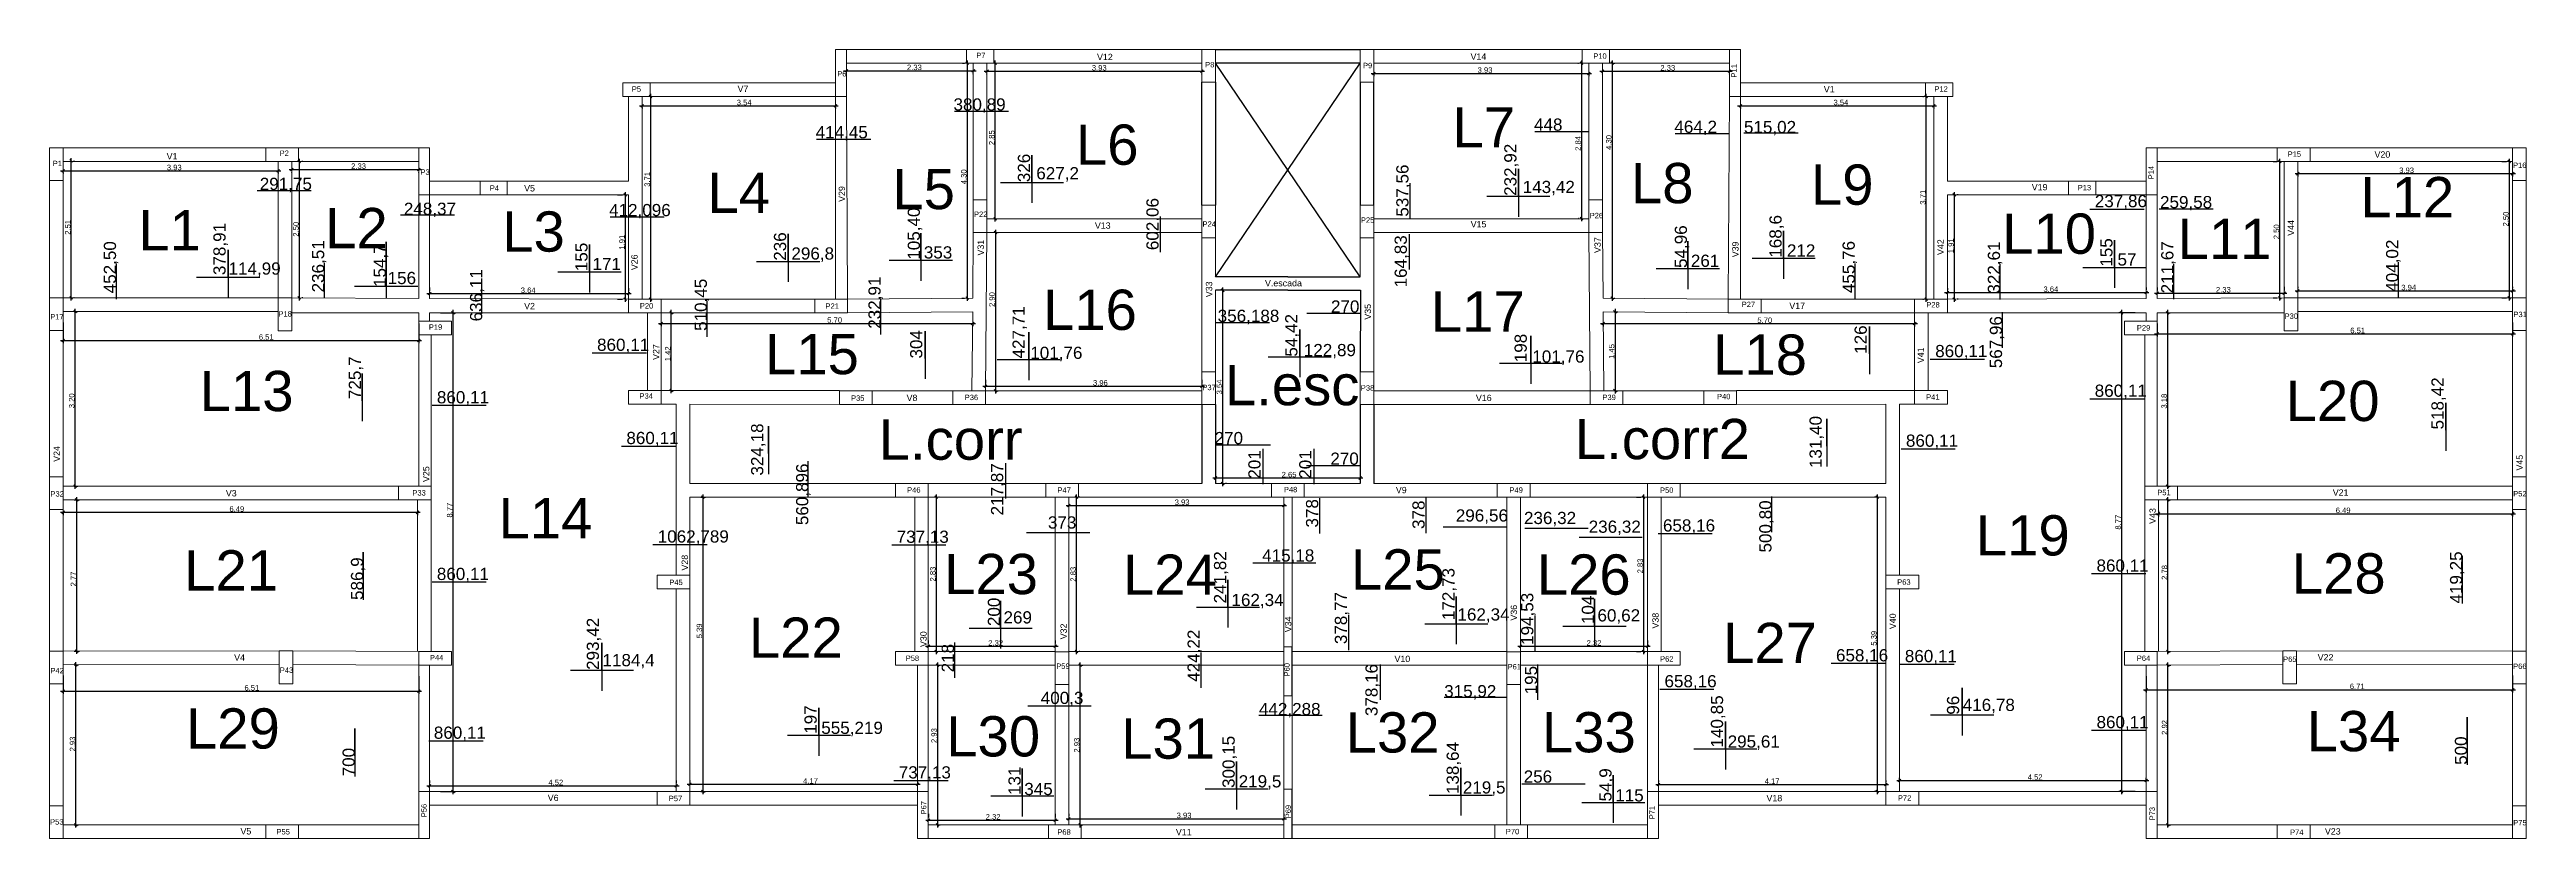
# Model space of a CAD drawing. Header units: millimetres. Extents: x 2878 to 6301, y 540 to 1980.
# Drawn here: x 2911.97 to 2957.32, y 641.47 to 655.93 of the extents above; entities that cross this region are included whole.
import ezdxf

# ---------------------------------------------------------------- set-up
doc = ezdxf.new("R2010")
doc.units = ezdxf.units.MM
doc.header["$LTSCALE"] = 4
for name, color, linetype, lineweight in [('ALVENARIA', 4, 'Continuous', 20), ('COTAS', 35, 'Continuous', 5), ('ESTRUTURA', 4, 'Continuous', 25), ('PILAR', 1, 'Continuous', 5), ('TEXTO', 5, 'Continuous', 20)]:
    doc.layers.add(name, color=color, linetype=linetype, lineweight=lineweight)
doc.layers.add('LINHA DE MOMENTOS', color=42, linetype='Continuous')
doc.styles.get("Standard").update_dxf_attribs({"font": 'arial.ttf'})
doc.dimstyles.new('ISO-25', dxfattribs={"dimscale": 0, "dimtxt": 0.1, "dimasz": 0.05, "dimexe": 0.05, "dimexo": 0.2, "dimgap": 0.01, "dimtad": 1, "dimzin": 4, "dimdsep": 46, "dimtxsty": 'Standard', "dimblk": 'OBLIQUE', "dimcen": 0.1, "dimdle": 0.05, "dimclrt": 256, "dimadec": 0, "dimazin": 0, "dimtfac": 1, "dimtix": 1, "dimtofl": 0, "dimtmove": 0, "dimatfit": 3, "dimfxl": 1, "dimtfillclr": 256, "dimarcsym": 0})

msp = doc.modelspace()

# ---------------------------------------------------------------- texts
at = {"layer": 'COTAS', "attachment_point": 1}
for s, width, heights, insert, char_height in [('P7', 2.5, [1.872], (2928.938, 655.867), 0.0988), ('V12', 2.5, [1.872], (2931.15, 655.847), 0.116), ('V14', 2.5, [1.872], (2937.99, 655.854), 0.116), ('P10', 2.5, [1.872], (2940.237, 655.855), 0.0988), ('P6', 2.5, [1.872], (2926.393, 655.531), 0.0988), ('P8', 2.5, [1.872], (2933.13, 655.698), 0.0988), ('P9', 2.5, [1.872], (2936.021, 655.682), 0.0988), ('P5', 2.5, [1.872], (2922.632, 655.251), 0.0988), ('V7', 2.5, [1.872], (2924.568, 655.265), 0.116), ('V1', 2.5, [1.872], (2944.458, 655.256), 0.116), ('P12', 2.5, [1.872], (2946.484, 655.253), 0.0988), ('L6', 2.5, [1.872], (2930.764, 654.552), 0.7375), ('L7', 2.5, [1.872], (2937.66, 654.869), 0.7375), ('V1', 2.5, [1.872], (2914.114, 654.029), 0.116), ('P2', 2.5, [1.872], (2916.182, 654.076), 0.0988), ('P15', 2.5, [1.872], (2952.952, 654.059), 0.0988), ('V20', 2.5, [1.872], (2954.543, 654.061), 0.116), ('P1', 2.5, [1.872], (2912.028, 653.888), 0.0988), ('P3', 2.5, [1.872], (2918.762, 653.73), 0.0988), ('L4', 2.5, [1.872], (2924.017, 653.671), 0.7375), ('L5', 2.5, [1.872], (2927.403, 653.739), 0.7375), ('L8', 2.5, [1.872], (2940.927, 653.848), 0.7375), ('L9', 2.5, [1.872], (2944.223, 653.82), 0.7375), ('L12', 2.5, [1.872], (2954.283, 653.591), 0.7375), ('P16', 2.5, [1.872], (2957.079, 653.855), 0.0988), ('P4', 2.5, [1.872], (2920.031, 653.438), 0.0988), ('V5', 2.5, [1.872], (2920.66, 653.442), 0.116), ('V19', 2.5, [1.872], (2948.266, 653.463), 0.116), ('P13', 2.5, [1.872], (2949.108, 653.445), 0.0988), ('L1', 2.5, [1.872], (2913.595, 652.984), 0.7375), ('L2', 2.5, [1.872], (2917.016, 653.024), 0.7375), ('L3', 2.5, [1.872], (2920.259, 652.961), 0.7375), ('P22', 2.5, [1.872], (2928.897, 652.958), 0.0988), ('V13', 2.5, [1.872], (2931.111, 652.759), 0.116), ('P24', 2.5, [1.872], (2933.082, 652.778), 0.0988), ('P25', 2.5, [1.872], (2935.982, 652.851), 0.0988), ('V15', 2.5, [1.872], (2937.992, 652.784), 0.116), ('P26', 2.5, [1.872], (2940.171, 652.934), 0.0988), ('L10', 2.5, [1.872], (2947.724, 652.922), 0.7375), ('L11', 2.5, [1.872], (2950.937, 652.825), 0.7375), ('L16', 2.5, [1.872], (2930.161, 651.527), 0.7375), ('V.escada', 2.5, [1.872], (2934.226, 651.704), 0.116), ('L17', 2.5, [1.872], (2937.262, 651.495), 0.7375), ('P27', 2.5, [1.872], (2942.955, 651.307), 0.0988), ('P17', 2.5, [1.872], (2911.982, 651.08), 0.0988), ('P18', 2.5, [1.872], (2916.161, 651.133), 0.0988), ('P19', 2.5, [1.872], (2918.915, 650.891), 0.0988), ('V2', 2.5, [1.872], (2920.66, 651.285), 0.116), ('P20', 2.5, [1.872], (2922.779, 651.28), 0.0988), ('P21', 2.5, [1.872], (2926.178, 651.275), 0.0988), ('V17', 2.5, [1.872], (2943.827, 651.29), 0.116), ('P28', 2.5, [1.872], (2946.335, 651.3), 0.0988), ('P29', 2.5, [1.872], (2950.191, 650.877), 0.0988), ('P30', 2.5, [1.872], (2952.896, 651.091), 0.0988), ('P31', 2.5, [1.872], (2957.086, 651.123), 0.0988), ('L15', 2.5, [1.872], (2925.071, 650.716), 0.7375), ('L18', 2.5, [1.872], (2942.432, 650.706), 0.7375), ('L13', 2.5, [1.872], (2914.719, 650.04), 0.7375), ('L.esc', 2.5, [1.872], (2933.492, 650.148), 0.7375), ('P34', 2.5, [1.872], (2922.772, 649.629), 0.0988), ('P35', 2.5, [1.872], (2926.646, 649.59), 0.0988), ('V8', 0.59468, [0.385], (2927.663, 649.603), 0.116), ('P36', 2.5, [1.872], (2928.728, 649.603), 0.0988), ('P37', 2.5, [1.872], (2933.079, 649.785), 0.0988), ('P38', 2.5, [1.872], (2935.981, 649.777), 0.0988), ('V16', 2.5, [1.872], (2938.088, 649.602), 0.116), ('P39', 2.5, [1.872], (2940.405, 649.604), 0.0988), ('P40', 2.5, [1.872], (2942.503, 649.619), 0.0988), ('P41', 2.5, [1.872], (2946.332, 649.61), 0.0988), ('L20', 2.5, [1.872], (2952.916, 649.859), 0.7375), ('L.corr', 2.5, [1.872], (2927.153, 649.149), 0.7375), ('L.corr2', 2.5, [1.872], (2939.9, 649.16), 0.7375), ('P32', 2.5, [1.872], (2911.986, 647.837), 0.0988), ('V3', 2.5, [1.872], (2915.198, 647.856), 0.116), ('P33', 2.5, [1.872], (2918.614, 647.855), 0.0988), ('L14', 2.5, [1.872], (2920.192, 647.71), 0.7375), ('P46', 2.5, [1.872], (2927.673, 647.908), 0.0988), ('P47', 2.5, [1.872], (2930.426, 647.905), 0.0988), ('P48', 2.5, [1.872], (2934.572, 647.915), 0.0988), ('V9', 2.5, [1.872], (2936.622, 647.915), 0.116), ('P49', 2.5, [1.872], (2938.703, 647.906), 0.0988), ('P50', 2.5, [1.872], (2941.459, 647.904), 0.0988), ('P51', 2.5, [1.872], (2950.565, 647.861), 0.0988), ('V21', 2.5, [1.872], (2953.778, 647.869), 0.116), ('P52', 2.5, [1.872], (2957.082, 647.839), 0.0988), ('L19', 2.5, [1.872], (2947.242, 647.396), 0.7375), ('L25', 2.5, [1.872], (2935.8, 646.772), 0.7375), ('L21', 2.5, [1.872], (2914.435, 646.754), 0.7375), ('L23', 2.5, [1.872], (2928.35, 646.688), 0.7375), ('L24', 2.5, [1.872], (2931.626, 646.675), 0.7375), ('L26', 2.5, [1.872], (2939.203, 646.678), 0.7375), ('L28', 2.5, [1.872], (2953.028, 646.699), 0.7375), ('P45', 2.5, [1.872], (2923.318, 646.215), 0.0988), ('P63', 2.5, [1.872], (2945.802, 646.221), 0.0988), ('L22', 2.5, [1.872], (2924.776, 645.522), 0.7375), ('L27', 2.5, [1.872], (2942.614, 645.425), 0.7375), ('P42', 2.5, [1.872], (2911.986, 644.598), 0.0988), ('V4', 2.5, [1.872], (2915.35, 644.846), 0.116), ('P43', 2.5, [1.872], (2916.186, 644.607), 0.0988), ('P44', 2.5, [1.872], (2918.935, 644.836), 0.0988), ('P58', 2.5, [1.872], (2927.647, 644.825), 0.0988), ('P59', 2.5, [1.872], (2930.403, 644.68), 0.0988), ('V10', 2.5, [1.872], (2936.597, 644.822), 0.116), ('P61', 2.5, [1.872], (2938.668, 644.67), 0.0988), ('P62', 2.5, [1.872], (2941.46, 644.813), 0.0988), ('P64', 2.5, [1.872], (2950.19, 644.825), 0.0988), ('P65', 2.5, [1.872], (2952.869, 644.807), 0.0988), ('V22', 2.5, [1.872], (2953.502, 644.851), 0.116), ('P66', 2.5, [1.872], (2957.081, 644.678), 0.0988), ('L29', 2.5, [1.872], (2914.468, 643.859), 0.7375), ('L30', 2.5, [1.872], (2928.389, 643.715), 0.7375), ('L31', 2.5, [1.872], (2931.594, 643.673), 0.7375), ('L32', 2.5, [1.872], (2935.704, 643.786), 0.7375), ('L33', 2.5, [1.872], (2939.297, 643.79), 0.7375), ('L34', 2.5, [1.872], (2953.3, 643.81), 0.7375), ('V6', 2.5, [1.872], (2921.092, 642.277), 0.116), ('P57', 2.5, [1.872], (2923.309, 642.257), 0.0988), ('V18', 2.5, [1.872], (2943.409, 642.272), 0.116), ('P72', 2.5, [1.872], (2945.815, 642.266), 0.0988), ('P53', 2.5, [1.872], (2911.979, 641.828), 0.0988), ('P75', 2.5, [1.872], (2957.082, 641.814), 0.0988), ('V5', 2.5, [1.872], (2915.466, 641.664), 0.116), ('P55', 2.5, [1.872], (2916.125, 641.647), 0.0988), ('P68', 2.5, [1.872], (2930.423, 641.642), 0.0988), ('V11', 2.5, [1.872], (2932.594, 641.65), 0.116), ('P70', 2.5, [1.872], (2938.636, 641.651), 0.0988), ('P74', 2.5, [1.872], (2952.996, 641.639), 0.0988), ('V23', 2.5, [1.872], (2953.634, 641.663), 0.116)]:
    msp.add_mtext_dynamic_manual_height_columns(s, width=width, gutter_width=12.5, heights=heights, dxfattribs=dict(at, insert=insert, char_height=char_height))
at = {"layer": 'COTAS', "attachment_point": 1, "rotation": 90}
for s, insert, char_height in [('P11', (2942.764, 655.413), 0.0988), ('P14', (2950.4, 653.548), 0.0988), ('V29', (2926.418, 653.135), 0.116), ('V44', (2952.955, 652.514), 0.116), ('V31', (2928.962, 652.152), 0.116), ('V37', (2940.258, 652.199), 0.116), ('V39', (2942.781, 652.121), 0.116), ('V42', (2946.539, 652.162), 0.116), ('V26', (2922.622, 651.884), 0.116), ('V33', (2933.143, 651.389), 0.116), ('V35', (2936.05, 650.977), 0.116), ('V27', (2923.018, 650.24), 0.116), ('V41', (2946.175, 650.181), 0.116), ('V24', (2912.043, 648.374), 0.116), ('V25', (2918.809, 648.004), 0.116), ('V45', (2957.141, 648.214), 0.116), ('V43', (2950.421, 647.237), 0.116), ('V28', (2923.543, 646.382), 0.116), ('V34', (2934.593, 645.253), 0.116), ('V36', (2938.725, 645.465), 0.116), ('V38', (2941.318, 645.32), 0.116), ('V40', (2945.662, 645.309), 0.116), ('V30', (2927.914, 644.981), 0.116), ('V32', (2930.481, 645.123), 0.116), ('P60', (2934.578, 644.443), 0.0988), ('P56', (2918.777, 641.864), 0.0988), ('P67', (2927.926, 641.915), 0.0988), ('P69', (2934.602, 641.844), 0.0988), ('P71', (2941.262, 641.826), 0.0988), ('P73', (2950.422, 641.806), 0.0988)]:
    msp.add_mtext_dynamic_manual_height_columns(s, width=2.5, gutter_width=12.5, heights=[1.872], dxfattribs=dict(at, insert=insert, char_height=char_height))
at = {"layer": 'TEXTO'}
for s, p in [('380,89', (2928.522, 654.808)), ('414,45', (2925.998, 654.299)), ('448', (2939.152, 654.439)), ('464,2 ', (2941.722, 654.399)), ('515,02', (2942.996, 654.394)), ('291,75', (2915.819, 653.353)), ('627,2 ', (2930.038, 653.548)), ('248,37', (2918.458, 652.897)), ('143,42', (2938.945, 653.297)), ('237,86', (2949.421, 653.038)), ('259,58', (2950.615, 653.019)), ('412,096', (2922.216, 652.873)), ('296,8', (2925.554, 652.078)), ('353', (2927.979, 652.098)), ('212', (2943.783, 652.134)), ('114,99', (2915.247, 651.802)), ('156', (2918.16, 651.629)), ('171', (2921.912, 651.886)), ('261', (2942.024, 651.945)), ('57', (2949.836, 651.968)), ('270', (2935.434, 651.107)), ('356,188', (2933.36, 650.936)), ('860,11', (2921.995, 650.406)), ('101,76', (2929.928, 650.259)), ('122,89', (2934.937, 650.309)), ('101,76', (2939.121, 650.191)), ('860,11', (2946.498, 650.291)), ('860,11', (2919.062, 649.445)), ('860,11', (2949.419, 649.565)), ('860,11', (2922.532, 648.699)), ('270', (2933.303, 648.697)), ('860,11', (2945.962, 648.65)), ('270', (2935.423, 648.32)), ('373', (2930.251, 647.152)), ('296,56', (2937.72, 647.28)), ('236,32', (2938.968, 647.234)), ('236,32', (2940.153, 647.074)), ('658,16', (2941.513, 647.097)), ('1062,789  ', (2923.106, 646.895)), ('737,13', (2927.481, 646.89)), ('415,18', (2934.174, 646.547)), ('860,11', (2919.061, 646.209)), ('860,11', (2949.452, 646.362)), ('162,34', (2933.612, 645.732)), ('269', (2929.438, 645.413)), ('162,34', (2937.75, 645.467)), ('60,62', (2940.314, 645.45)), ('1184,4 ', (2922.095, 644.63)), ('658,16', (2944.681, 644.719)), ('860,11', (2945.942, 644.704)), ('400,3', (2930.12, 643.938)), ('315,92', (2937.507, 644.061)), ('658,16', (2941.541, 644.244)), ('555,219 ', (2926.101, 643.39)), ('442,288', (2934.115, 643.733)), ('416,78', (2947.002, 643.81)), ('860,11', (2949.452, 643.495)), ('860,11', (2919.006, 643.301)), ('295,61', (2942.698, 643.139)), ('737,13', (2927.52, 642.574)), ('256', (2938.963, 642.497)), ('345', (2929.818, 642.27)), ('219,5', (2933.744, 642.41)), ('219,5', (2937.849, 642.298)), ('115', (2940.639, 642.153))]:
    msp.add_text(s, height=0.2235, dxfattribs=at).set_placement(p)
for s, p in [('232,92', (2938.831, 653.245)), ('326', (2929.924, 653.496)), ('537,56', (2936.853, 652.864)), ('602,06', (2932.277, 652.251)), ('378,91', (2915.193, 651.794)), ('105,40', (2927.907, 652.076)), ('54,96', (2941.953, 651.924)), ('168,6', (2943.686, 652.113)), ('452,50', (2913.187, 651.46)), ('236,51', (2916.999, 651.477)), ('154,7', (2918.129, 651.576)), ('155', (2921.82, 651.866)), ('236', (2925.457, 652.057)), ('164,83', (2936.823, 651.568)), ('455,76', (2945.025, 651.464)), ('322,61', (2947.685, 651.454)), ('155', (2949.744, 651.948)), ('211,67', (2950.86, 651.459)), ('404,02', (2954.977, 651.489)), ('636,11', (2919.892, 650.946)), ('510,45', (2924.006, 650.772)), ('232,91', (2927.188, 650.811)), ('427,71', (2929.826, 650.267)), ('54,42', (2934.819, 650.3)), ('126', (2945.245, 650.352)), ('567,96', (2947.722, 650.088)), ('304', (2927.951, 650.266)), ('198', (2939.019, 650.198)), ('725,7', (2917.672, 649.522)), ('518,42', (2955.808, 648.966)), ('324,18', (2925.039, 648.122)), ('131,40', (2944.42, 648.259)), ('560,896', (2925.863, 647.214)), ('217,87', (2929.432, 647.393)), ('201', (2934.144, 648.065)), ('201', (2935.076, 648.064)), ('378', (2935.2, 647.17)), ('378', (2937.149, 647.144)), ('500,80', (2943.5, 646.713)), ('586,9', (2917.712, 645.843)), ('241,82', (2933.515, 645.781)), ('172,73', (2937.696, 645.474)), ('419,25', (2956.148, 645.778)), ('200', (2929.374, 645.365)), ('378,77', (2935.728, 645.034)), ('194,53', (2939.14, 645.02)), ('104', (2940.25, 645.402)), ('293,42', (2922.03, 644.562)), ('218', (2928.529, 644.518)), ('424,22', (2933.031, 644.345)), ('378,16', (2936.288, 643.716)), ('195', (2939.209, 644.114)), ('140,85', (2942.614, 643.141)), ('96', (2946.937, 643.742)), ('197', (2926.017, 643.392)), ('300,15', (2933.671, 642.4)), ('138,64', (2937.775, 642.288)), ('500', (2956.237, 642.823)), ('700', (2917.558, 642.613)), ('131', (2929.751, 642.271)), ('54,9', (2940.572, 642.153))]:
    msp.add_text(s, height=0.2235, rotation=90, dxfattribs=at).set_placement(p)

# ---------------------------------------------------------------- blocks, each defined once
blk = doc.blocks.new('PILAR')
at = {"layer": 'PILAR', "ltscale": 0.01}
blk.add_lwpolyline([(-0.15, 0), (0.1, 0), (0.1, -0.6), (-0.15, -0.6)], close=True, dxfattribs=at)
blk = doc.blocks.new('_Oblique')
at = {"color": 0, "linetype": 'ByBlock', "lineweight": -2}
blk.add_line((-0.5, -0.5), (0.5, 0.5), dxfattribs=at)
blk = doc.blocks.new('*D673')
at = {"layer": 'COTAS', "color": 0, "lineweight": -2, "transparency": 16777216}
for p, q in [((2912.17, 653.704), (2916.205, 653.704)), ((2912.22, 653.676), (2912.22, 653.654)), ((2916.155, 653.676), (2916.155, 653.654))]:
    blk.add_line(p, q, dxfattribs=at)
at = {"layer": 'Defpoints', "color": 0, "transparency": 16777216}
for p in [(2912.22, 653.876), (2916.155, 653.876), (2916.155, 653.704)]:
    blk.add_point(p, dxfattribs=at)
at = {"layer": 'COTAS', "color": 0, "lineweight": -2, "transparency": 16777216, "xscale": 0.05, "yscale": 0.05, "zscale": 0.05, "rotation": 180}
blk.add_blockref('_Oblique', (2912.22, 653.704), dxfattribs=at)
at = {"layer": 'COTAS', "color": 0, "lineweight": -2, "transparency": 16777216, "xscale": 0.05, "yscale": 0.05, "zscale": 0.05}
blk.add_blockref('_Oblique', (2916.155, 653.704), dxfattribs=at)
at = {"layer": 'COTAS', "transparency": 16777216, "insert": (2914.253, 653.765), "char_height": 0.1, "attachment_point": 5}
blk.add_mtext('3.93', dxfattribs=at)
blk = doc.blocks.new('*D674')
at = {"layer": 'COTAS', "color": 0, "lineweight": -2, "transparency": 16777216}
for p, q in [((2912.365, 651.327), (2912.365, 653.938)), ((2912.42, 653.888), (2912.415, 653.888)), ((2912.42, 651.377), (2912.415, 651.377))]:
    blk.add_line(p, q, dxfattribs=at)
at = {"layer": 'Defpoints', "color": 0, "transparency": 16777216}
for p in [(2912.22, 653.888), (2912.365, 653.888), (2912.22, 651.377)]:
    blk.add_point(p, dxfattribs=at)
at = {"layer": 'COTAS', "color": 0, "lineweight": -2, "transparency": 16777216, "xscale": 0.05, "yscale": 0.05, "zscale": 0.05}
for p, rotation in [((2912.365, 653.888), 90), ((2912.365, 651.377), 270)]:
    blk.add_blockref('_Oblique', p, dxfattribs=dict(at, rotation=rotation))
at = {"layer": 'COTAS', "transparency": 16777216, "insert": (2912.304, 652.669), "char_height": 0.1, "attachment_point": 5, "rotation": 90}
blk.add_mtext('2.51', dxfattribs=at)
blk = doc.blocks.new('*D675')
at = {"layer": 'COTAS', "color": 0, "lineweight": -2, "transparency": 16777216}
for p, q in [((2916.355, 653.728), (2918.78, 653.728)), ((2916.405, 653.676), (2916.405, 653.678)), ((2918.73, 653.676), (2918.73, 653.678))]:
    blk.add_line(p, q, dxfattribs=at)
at = {"layer": 'Defpoints', "color": 0, "transparency": 16777216}
for p in [(2916.405, 653.876), (2918.73, 653.876), (2918.73, 653.728)]:
    blk.add_point(p, dxfattribs=at)
at = {"layer": 'COTAS', "color": 0, "lineweight": -2, "transparency": 16777216, "xscale": 0.05, "yscale": 0.05, "zscale": 0.05, "rotation": 180}
blk.add_blockref('_Oblique', (2916.405, 653.728), dxfattribs=at)
at = {"layer": 'COTAS', "color": 0, "lineweight": -2, "transparency": 16777216, "xscale": 0.05, "yscale": 0.05, "zscale": 0.05}
blk.add_blockref('_Oblique', (2918.73, 653.728), dxfattribs=at)
at = {"layer": 'COTAS', "transparency": 16777216, "insert": (2917.628, 653.789), "char_height": 0.1, "attachment_point": 5}
blk.add_mtext('2.33', dxfattribs=at)
blk = doc.blocks.new('*D676')
at = {"layer": 'COTAS', "color": 0, "lineweight": -2, "transparency": 16777216}
for p, q in [((2916.542, 653.926), (2916.542, 651.326)), ((2916.605, 653.876), (2916.592, 653.876)), ((2916.605, 651.376), (2916.592, 651.376))]:
    blk.add_line(p, q, dxfattribs=at)
at = {"layer": 'Defpoints', "color": 0, "transparency": 16777216}
for p in [(2916.405, 653.876), (2916.405, 651.376), (2916.542, 651.376)]:
    blk.add_point(p, dxfattribs=at)
at = {"layer": 'COTAS', "color": 0, "lineweight": -2, "transparency": 16777216, "xscale": 0.05, "yscale": 0.05, "zscale": 0.05}
for p, rotation in [((2916.542, 653.876), 90), ((2916.542, 651.376), 270)]:
    blk.add_blockref('_Oblique', p, dxfattribs=dict(at, rotation=rotation))
at = {"layer": 'COTAS', "transparency": 16777216, "insert": (2916.481, 652.634), "char_height": 0.1, "attachment_point": 5, "rotation": 90}
blk.add_mtext('2.50', dxfattribs=at)
blk = doc.blocks.new('*D677')
at = {"layer": 'COTAS', "color": 0, "lineweight": -2, "transparency": 16777216}
for p, q in [((2918.88, 651.455), (2922.621, 651.455)), ((2918.93, 651.568), (2918.93, 651.505)), ((2922.571, 651.555), (2922.571, 651.505))]:
    blk.add_line(p, q, dxfattribs=at)
at = {"layer": 'Defpoints', "color": 0, "transparency": 16777216}
for p in [(2918.93, 651.368), (2922.571, 651.455), (2922.571, 651.355)]:
    blk.add_point(p, dxfattribs=at)
at = {"layer": 'COTAS', "color": 0, "lineweight": -2, "transparency": 16777216, "xscale": 0.05, "yscale": 0.05, "zscale": 0.05, "rotation": 180}
blk.add_blockref('_Oblique', (2918.93, 651.455), dxfattribs=at)
at = {"layer": 'COTAS', "color": 0, "lineweight": -2, "transparency": 16777216, "xscale": 0.05, "yscale": 0.05, "zscale": 0.05}
blk.add_blockref('_Oblique', (2922.571, 651.455), dxfattribs=at)
at = {"layer": 'COTAS', "transparency": 16777216, "insert": (2920.734, 651.516), "char_height": 0.1, "attachment_point": 5}
blk.add_mtext('3.64', dxfattribs=at)
blk = doc.blocks.new('*D678')
at = {"layer": 'COTAS', "color": 0, "lineweight": -2, "transparency": 16777216}
for p, q in [((2922.371, 653.266), (2922.462, 653.266)), ((2922.512, 653.316), (2922.512, 651.305)), ((2922.37, 651.355), (2922.462, 651.355))]:
    blk.add_line(p, q, dxfattribs=at)
at = {"layer": 'Defpoints', "color": 0, "transparency": 16777216}
for p in [(2922.571, 653.266), (2922.512, 651.355), (2922.57, 651.355)]:
    blk.add_point(p, dxfattribs=at)
at = {"layer": 'COTAS', "color": 0, "lineweight": -2, "transparency": 16777216, "xscale": 0.05, "yscale": 0.05, "zscale": 0.05}
for p, rotation in [((2922.512, 653.266), 90), ((2922.512, 651.355), 270)]:
    blk.add_blockref('_Oblique', p, dxfattribs=dict(at, rotation=rotation))
at = {"layer": 'COTAS', "transparency": 16777216, "insert": (2922.451, 652.396), "char_height": 0.1, "attachment_point": 5, "rotation": 90}
blk.add_mtext('1.91', dxfattribs=at)
blk = doc.blocks.new('*D679')
at = {"layer": 'COTAS', "color": 0, "lineweight": -2, "transparency": 16777216}
for p, q in [((2922.771, 654.894), (2926.41, 654.894)), ((2922.821, 654.865), (2922.821, 654.844)), ((2926.36, 654.865), (2926.36, 654.844))]:
    blk.add_line(p, q, dxfattribs=at)
at = {"layer": 'Defpoints', "color": 0, "transparency": 16777216}
for p in [(2922.821, 655.065), (2926.36, 655.065), (2926.36, 654.894)]:
    blk.add_point(p, dxfattribs=at)
at = {"layer": 'COTAS', "color": 0, "lineweight": -2, "transparency": 16777216, "xscale": 0.05, "yscale": 0.05, "zscale": 0.05, "rotation": 180}
blk.add_blockref('_Oblique', (2922.821, 654.894), dxfattribs=at)
at = {"layer": 'COTAS', "color": 0, "lineweight": -2, "transparency": 16777216, "xscale": 0.05, "yscale": 0.05, "zscale": 0.05}
blk.add_blockref('_Oblique', (2926.36, 654.894), dxfattribs=at)
at = {"layer": 'COTAS', "transparency": 16777216, "insert": (2924.689, 654.955), "char_height": 0.1, "attachment_point": 5}
blk.add_mtext('3.54', dxfattribs=at)
blk = doc.blocks.new('*D680')
at = {"layer": 'COTAS', "color": 0, "lineweight": -2, "transparency": 16777216}
for p, q in [((2922.975, 655.115), (2922.975, 651.305)), ((2923.021, 655.065), (2923.025, 655.065)), ((2923.021, 651.355), (2923.025, 651.355))]:
    blk.add_line(p, q, dxfattribs=at)
at = {"layer": 'Defpoints', "color": 0, "transparency": 16777216}
for p in [(2922.821, 655.065), (2922.821, 651.355), (2922.975, 651.355)]:
    blk.add_point(p, dxfattribs=at)
at = {"layer": 'COTAS', "color": 0, "lineweight": -2, "transparency": 16777216, "xscale": 0.05, "yscale": 0.05, "zscale": 0.05}
for p, rotation in [((2922.975, 655.065), 90), ((2922.975, 651.355), 270)]:
    blk.add_blockref('_Oblique', p, dxfattribs=dict(at, rotation=rotation))
at = {"layer": 'COTAS', "transparency": 16777216, "insert": (2922.914, 653.547), "char_height": 0.1, "attachment_point": 5, "rotation": 90}
blk.add_mtext('3.71', dxfattribs=at)
blk = doc.blocks.new('*D681')
at = {"layer": 'COTAS', "color": 0, "lineweight": -2, "transparency": 16777216}
for p, q in [((2926.51, 655.537), (2928.935, 655.537)), ((2926.56, 655.475), (2926.56, 655.487)), ((2928.885, 655.475), (2928.885, 655.487))]:
    blk.add_line(p, q, dxfattribs=at)
at = {"layer": 'Defpoints', "color": 0, "transparency": 16777216}
for p in [(2926.56, 655.675), (2928.885, 655.675), (2928.885, 655.537)]:
    blk.add_point(p, dxfattribs=at)
at = {"layer": 'COTAS', "color": 0, "lineweight": -2, "transparency": 16777216, "xscale": 0.05, "yscale": 0.05, "zscale": 0.05, "rotation": 180}
blk.add_blockref('_Oblique', (2926.56, 655.537), dxfattribs=at)
at = {"layer": 'COTAS', "color": 0, "lineweight": -2, "transparency": 16777216, "xscale": 0.05, "yscale": 0.05, "zscale": 0.05}
blk.add_blockref('_Oblique', (2928.885, 655.537), dxfattribs=at)
at = {"layer": 'COTAS', "transparency": 16777216, "insert": (2927.806, 655.598), "char_height": 0.1, "attachment_point": 5}
blk.add_mtext('2.33', dxfattribs=at)
blk = doc.blocks.new('*D682')
at = {"layer": 'COTAS', "color": 0, "lineweight": -2, "transparency": 16777216}
for p, q in [((2928.685, 655.675), (2928.722, 655.675)), ((2928.772, 655.725), (2928.772, 651.323)), ((2928.675, 651.373), (2928.722, 651.373))]:
    blk.add_line(p, q, dxfattribs=at)
at = {"layer": 'Defpoints', "color": 0, "transparency": 16777216}
for p in [(2928.885, 655.675), (2928.772, 651.373), (2928.875, 651.373)]:
    blk.add_point(p, dxfattribs=at)
at = {"layer": 'COTAS', "color": 0, "lineweight": -2, "transparency": 16777216, "xscale": 0.05, "yscale": 0.05, "zscale": 0.05}
for p, rotation in [((2928.772, 655.675), 90), ((2928.772, 651.373), 270)]:
    blk.add_blockref('_Oblique', p, dxfattribs=dict(at, rotation=rotation))
at = {"layer": 'COTAS', "transparency": 16777216, "insert": (2928.711, 653.595), "char_height": 0.1, "attachment_point": 5, "rotation": 90}
blk.add_mtext('4.30', dxfattribs=at)
blk = doc.blocks.new('*D683')
at = {"layer": 'COTAS', "color": 0, "lineweight": -2, "transparency": 16777216}
for p, q in [((2929.085, 655.53), (2933.12, 655.53)), ((2929.135, 655.475), (2929.135, 655.48)), ((2933.07, 655.475), (2933.07, 655.48))]:
    blk.add_line(p, q, dxfattribs=at)
at = {"layer": 'Defpoints', "color": 0, "transparency": 16777216}
for p in [(2929.135, 655.675), (2933.07, 655.675), (2933.07, 655.53)]:
    blk.add_point(p, dxfattribs=at)
at = {"layer": 'COTAS', "color": 0, "lineweight": -2, "transparency": 16777216, "xscale": 0.05, "yscale": 0.05, "zscale": 0.05, "rotation": 180}
blk.add_blockref('_Oblique', (2929.135, 655.53), dxfattribs=at)
at = {"layer": 'COTAS', "color": 0, "lineweight": -2, "transparency": 16777216, "xscale": 0.05, "yscale": 0.05, "zscale": 0.05}
blk.add_blockref('_Oblique', (2933.07, 655.53), dxfattribs=at)
at = {"layer": 'COTAS', "transparency": 16777216, "insert": (2931.191, 655.591), "char_height": 0.1, "attachment_point": 5}
blk.add_mtext('3.93', dxfattribs=at)
blk = doc.blocks.new('*D684')
at = {"layer": 'COTAS', "color": 0, "lineweight": -2, "transparency": 16777216}
for p, q in [((2929.284, 652.775), (2929.284, 655.725)), ((2929.335, 655.675), (2929.334, 655.675)), ((2929.335, 652.825), (2929.334, 652.825))]:
    blk.add_line(p, q, dxfattribs=at)
at = {"layer": 'Defpoints', "color": 0, "transparency": 16777216}
for p in [(2929.135, 655.675), (2929.284, 655.675), (2929.135, 652.825)]:
    blk.add_point(p, dxfattribs=at)
at = {"layer": 'COTAS', "color": 0, "lineweight": -2, "transparency": 16777216, "xscale": 0.05, "yscale": 0.05, "zscale": 0.05}
for p, rotation in [((2929.284, 655.675), 90), ((2929.284, 652.825), 270)]:
    blk.add_blockref('_Oblique', p, dxfattribs=dict(at, rotation=rotation))
at = {"layer": 'COTAS', "transparency": 16777216, "insert": (2929.223, 654.311), "char_height": 0.1, "attachment_point": 5, "rotation": 90}
blk.add_mtext('2.85', dxfattribs=at)
blk = doc.blocks.new('*D685')
at = {"layer": 'COTAS', "color": 0, "lineweight": -2, "transparency": 16777216}
for p, q in [((2936.171, 655.488), (2940.206, 655.488)), ((2936.221, 655.475), (2936.221, 655.438)), ((2940.156, 655.475), (2940.156, 655.438))]:
    blk.add_line(p, q, dxfattribs=at)
at = {"layer": 'Defpoints', "color": 0, "transparency": 16777216}
for p in [(2936.221, 655.675), (2940.156, 655.675), (2940.156, 655.488)]:
    blk.add_point(p, dxfattribs=at)
at = {"layer": 'COTAS', "color": 0, "lineweight": -2, "transparency": 16777216, "xscale": 0.05, "yscale": 0.05, "zscale": 0.05, "rotation": 180}
blk.add_blockref('_Oblique', (2936.221, 655.488), dxfattribs=at)
at = {"layer": 'COTAS', "color": 0, "lineweight": -2, "transparency": 16777216, "xscale": 0.05, "yscale": 0.05, "zscale": 0.05}
blk.add_blockref('_Oblique', (2940.156, 655.488), dxfattribs=at)
at = {"layer": 'COTAS', "transparency": 16777216, "insert": (2938.255, 655.549), "char_height": 0.1, "attachment_point": 5}
blk.add_mtext('3.93', dxfattribs=at)
blk = doc.blocks.new('*D686')
at = {"layer": 'COTAS', "color": 0, "lineweight": -2, "transparency": 16777216}
for p, q in [((2939.956, 655.675), (2939.969, 655.675)), ((2940.019, 655.725), (2940.019, 652.783)), ((2939.971, 652.833), (2939.969, 652.833))]:
    blk.add_line(p, q, dxfattribs=at)
at = {"layer": 'Defpoints', "color": 0, "transparency": 16777216}
for p in [(2940.156, 655.675), (2940.019, 652.833), (2940.171, 652.833)]:
    blk.add_point(p, dxfattribs=at)
at = {"layer": 'COTAS', "color": 0, "lineweight": -2, "transparency": 16777216, "xscale": 0.05, "yscale": 0.05, "zscale": 0.05}
for p, rotation in [((2940.019, 655.675), 90), ((2940.019, 652.833), 270)]:
    blk.add_blockref('_Oblique', p, dxfattribs=dict(at, rotation=rotation))
at = {"layer": 'COTAS', "transparency": 16777216, "insert": (2939.958, 654.205), "char_height": 0.1, "attachment_point": 5, "rotation": 90}
blk.add_mtext('2.84', dxfattribs=at)
blk = doc.blocks.new('*D687')
at = {"layer": 'COTAS', "color": 0, "lineweight": -2, "transparency": 16777216}
for p, q in [((2940.356, 655.528), (2942.781, 655.528)), ((2940.406, 655.475), (2940.406, 655.478)), ((2942.731, 655.475), (2942.731, 655.478))]:
    blk.add_line(p, q, dxfattribs=at)
at = {"layer": 'Defpoints', "color": 0, "transparency": 16777216}
for p in [(2940.406, 655.675), (2942.731, 655.675), (2942.731, 655.528)]:
    blk.add_point(p, dxfattribs=at)
at = {"layer": 'COTAS', "color": 0, "lineweight": -2, "transparency": 16777216, "xscale": 0.05, "yscale": 0.05, "zscale": 0.05, "rotation": 180}
blk.add_blockref('_Oblique', (2940.406, 655.528), dxfattribs=at)
at = {"layer": 'COTAS', "color": 0, "lineweight": -2, "transparency": 16777216, "xscale": 0.05, "yscale": 0.05, "zscale": 0.05}
blk.add_blockref('_Oblique', (2942.731, 655.528), dxfattribs=at)
at = {"layer": 'COTAS', "transparency": 16777216, "insert": (2941.601, 655.589), "char_height": 0.1, "attachment_point": 5}
blk.add_mtext('2.33', dxfattribs=at)
blk = doc.blocks.new('*D688')
at = {"layer": 'COTAS', "color": 0, "lineweight": -2, "transparency": 16777216}
for p, q in [((2940.582, 655.725), (2940.582, 651.323)), ((2940.606, 655.675), (2940.632, 655.675)), ((2940.616, 651.373), (2940.632, 651.373))]:
    blk.add_line(p, q, dxfattribs=at)
at = {"layer": 'Defpoints', "color": 0, "transparency": 16777216}
for p in [(2940.406, 655.675), (2940.416, 651.373), (2940.582, 651.373)]:
    blk.add_point(p, dxfattribs=at)
at = {"layer": 'COTAS', "color": 0, "lineweight": -2, "transparency": 16777216, "xscale": 0.05, "yscale": 0.05, "zscale": 0.05}
for p, rotation in [((2940.582, 655.675), 90), ((2940.582, 651.373), 270)]:
    blk.add_blockref('_Oblique', p, dxfattribs=dict(at, rotation=rotation))
at = {"layer": 'COTAS', "transparency": 16777216, "insert": (2940.521, 654.224), "char_height": 0.1, "attachment_point": 5, "rotation": 90}
blk.add_mtext('4.30', dxfattribs=at)
blk = doc.blocks.new('*D689')
at = {"layer": 'COTAS', "color": 0, "lineweight": -2, "transparency": 16777216}
for p, q in [((2942.881, 654.893), (2946.521, 654.893)), ((2942.931, 654.865), (2942.931, 654.843)), ((2946.471, 654.865), (2946.471, 654.843))]:
    blk.add_line(p, q, dxfattribs=at)
at = {"layer": 'Defpoints', "color": 0, "transparency": 16777216}
for p in [(2942.931, 655.065), (2946.471, 655.065), (2946.471, 654.893)]:
    blk.add_point(p, dxfattribs=at)
at = {"layer": 'COTAS', "color": 0, "lineweight": -2, "transparency": 16777216, "xscale": 0.05, "yscale": 0.05, "zscale": 0.05, "rotation": 180}
blk.add_blockref('_Oblique', (2942.931, 654.893), dxfattribs=at)
at = {"layer": 'COTAS', "color": 0, "lineweight": -2, "transparency": 16777216, "xscale": 0.05, "yscale": 0.05, "zscale": 0.05}
blk.add_blockref('_Oblique', (2946.471, 654.893), dxfattribs=at)
at = {"layer": 'COTAS', "transparency": 16777216, "insert": (2944.772, 654.955), "char_height": 0.1, "attachment_point": 5}
blk.add_mtext('3.54', dxfattribs=at)
blk = doc.blocks.new('*D690')
at = {"layer": 'COTAS', "color": 0, "lineweight": -2, "transparency": 16777216}
for p, q in [((2946.271, 655.065), (2946.285, 655.065)), ((2946.335, 651.305), (2946.335, 655.115)), ((2946.271, 651.355), (2946.285, 651.355))]:
    blk.add_line(p, q, dxfattribs=at)
at = {"layer": 'Defpoints', "color": 0, "transparency": 16777216}
for p in [(2946.335, 655.065), (2946.471, 655.065), (2946.471, 651.355)]:
    blk.add_point(p, dxfattribs=at)
at = {"layer": 'COTAS', "color": 0, "lineweight": -2, "transparency": 16777216, "xscale": 0.05, "yscale": 0.05, "zscale": 0.05}
for p, rotation in [((2946.335, 655.065), 90), ((2946.335, 651.355), 270)]:
    blk.add_blockref('_Oblique', p, dxfattribs=dict(at, rotation=rotation))
at = {"layer": 'COTAS', "transparency": 16777216, "insert": (2946.274, 653.22), "char_height": 0.1, "attachment_point": 5, "rotation": 90}
blk.add_mtext('3.71', dxfattribs=at)
blk = doc.blocks.new('*D691')
at = {"layer": 'COTAS', "color": 0, "lineweight": -2, "transparency": 16777216}
for p, q in [((2946.849, 651.305), (2946.849, 653.316)), ((2946.921, 653.266), (2946.899, 653.266)), ((2946.921, 651.355), (2946.899, 651.355))]:
    blk.add_line(p, q, dxfattribs=at)
at = {"layer": 'Defpoints', "color": 0, "transparency": 16777216}
for p in [(2946.721, 653.266), (2946.849, 653.266), (2946.721, 651.355)]:
    blk.add_point(p, dxfattribs=at)
at = {"layer": 'COTAS', "color": 0, "lineweight": -2, "transparency": 16777216, "xscale": 0.05, "yscale": 0.05, "zscale": 0.05}
for p, rotation in [((2946.849, 653.266), 90), ((2946.849, 651.355), 270)]:
    blk.add_blockref('_Oblique', p, dxfattribs=dict(at, rotation=rotation))
at = {"layer": 'COTAS', "transparency": 16777216, "insert": (2946.788, 652.331), "char_height": 0.1, "attachment_point": 5, "rotation": 90}
blk.add_mtext('1.91', dxfattribs=at)
blk = doc.blocks.new('*D692')
at = {"layer": 'COTAS', "color": 0, "lineweight": -2, "transparency": 16777216}
for p, q in [((2946.671, 651.474), (2950.412, 651.474)), ((2946.721, 651.555), (2946.721, 651.524)), ((2950.362, 651.568), (2950.362, 651.524))]:
    blk.add_line(p, q, dxfattribs=at)
at = {"layer": 'Defpoints', "color": 0, "transparency": 16777216}
for p in [(2946.721, 651.355), (2950.362, 651.474), (2950.362, 651.368)]:
    blk.add_point(p, dxfattribs=at)
at = {"layer": 'COTAS', "color": 0, "lineweight": -2, "transparency": 16777216, "xscale": 0.05, "yscale": 0.05, "zscale": 0.05, "rotation": 180}
blk.add_blockref('_Oblique', (2946.721, 651.474), dxfattribs=at)
at = {"layer": 'COTAS', "color": 0, "lineweight": -2, "transparency": 16777216, "xscale": 0.05, "yscale": 0.05, "zscale": 0.05}
blk.add_blockref('_Oblique', (2950.362, 651.474), dxfattribs=at)
at = {"layer": 'COTAS', "transparency": 16777216, "insert": (2948.616, 651.535), "char_height": 0.1, "attachment_point": 5}
blk.add_mtext('3.64', dxfattribs=at)
blk = doc.blocks.new('*D693')
at = {"layer": 'COTAS', "color": 0, "lineweight": -2, "transparency": 16777216}
for p, q in [((2952.687, 653.876), (2952.757, 653.876)), ((2952.807, 651.326), (2952.807, 653.926)), ((2952.687, 651.376), (2952.757, 651.376))]:
    blk.add_line(p, q, dxfattribs=at)
at = {"layer": 'Defpoints', "color": 0, "transparency": 16777216}
for p in [(2952.807, 653.876), (2952.887, 653.876), (2952.887, 651.376)]:
    blk.add_point(p, dxfattribs=at)
at = {"layer": 'COTAS', "color": 0, "lineweight": -2, "transparency": 16777216, "xscale": 0.05, "yscale": 0.05, "zscale": 0.05}
for p, rotation in [((2952.807, 653.876), 90), ((2952.807, 651.376), 270)]:
    blk.add_blockref('_Oblique', p, dxfattribs=dict(at, rotation=rotation))
at = {"layer": 'COTAS', "transparency": 16777216, "insert": (2952.746, 652.587), "char_height": 0.1, "attachment_point": 5, "rotation": 90}
blk.add_mtext('2.50', dxfattribs=at)
blk = doc.blocks.new('*D694')
at = {"layer": 'COTAS', "color": 0, "lineweight": -2, "transparency": 16777216}
for p, q in [((2950.512, 651.464), (2952.937, 651.464)), ((2950.562, 651.568), (2950.562, 651.514)), ((2952.887, 651.576), (2952.887, 651.514))]:
    blk.add_line(p, q, dxfattribs=at)
at = {"layer": 'Defpoints', "color": 0, "transparency": 16777216}
for p in [(2950.562, 651.368), (2952.887, 651.464), (2952.887, 651.376)]:
    blk.add_point(p, dxfattribs=at)
at = {"layer": 'COTAS', "color": 0, "lineweight": -2, "transparency": 16777216, "xscale": 0.05, "yscale": 0.05, "zscale": 0.05, "rotation": 180}
blk.add_blockref('_Oblique', (2950.562, 651.464), dxfattribs=at)
at = {"layer": 'COTAS', "color": 0, "lineweight": -2, "transparency": 16777216, "xscale": 0.05, "yscale": 0.05, "zscale": 0.05}
blk.add_blockref('_Oblique', (2952.887, 651.464), dxfattribs=at)
at = {"layer": 'COTAS', "transparency": 16777216, "insert": (2951.775, 651.525), "char_height": 0.1, "attachment_point": 5}
blk.add_mtext('2.33', dxfattribs=at)
blk = doc.blocks.new('*D695')
at = {"layer": 'COTAS', "color": 0, "lineweight": -2, "transparency": 16777216}
for p, q in [((2953.087, 651.504), (2957.122, 651.504)), ((2953.137, 651.576), (2953.137, 651.554)), ((2957.072, 651.577), (2957.072, 651.554))]:
    blk.add_line(p, q, dxfattribs=at)
at = {"layer": 'Defpoints', "color": 0, "transparency": 16777216}
for p in [(2953.137, 651.376), (2957.072, 651.504), (2957.072, 651.377)]:
    blk.add_point(p, dxfattribs=at)
at = {"layer": 'COTAS', "color": 0, "lineweight": -2, "transparency": 16777216, "xscale": 0.05, "yscale": 0.05, "zscale": 0.05, "rotation": 180}
blk.add_blockref('_Oblique', (2953.137, 651.504), dxfattribs=at)
at = {"layer": 'COTAS', "color": 0, "lineweight": -2, "transparency": 16777216, "xscale": 0.05, "yscale": 0.05, "zscale": 0.05}
blk.add_blockref('_Oblique', (2957.072, 651.504), dxfattribs=at)
at = {"layer": 'COTAS', "transparency": 16777216, "insert": (2955.169, 651.565), "char_height": 0.1, "attachment_point": 5}
blk.add_mtext('3.94', dxfattribs=at)
blk = doc.blocks.new('*D696')
at = {"layer": 'COTAS', "color": 0, "lineweight": -2, "transparency": 16777216}
for p, q in [((2956.872, 653.876), (2956.958, 653.876)), ((2957.008, 653.926), (2957.008, 651.327)), ((2956.872, 651.377), (2956.958, 651.377))]:
    blk.add_line(p, q, dxfattribs=at)
at = {"layer": 'Defpoints', "color": 0, "transparency": 16777216}
for p in [(2957.072, 653.876), (2957.008, 651.377), (2957.072, 651.377)]:
    blk.add_point(p, dxfattribs=at)
at = {"layer": 'COTAS', "color": 0, "lineweight": -2, "transparency": 16777216, "xscale": 0.05, "yscale": 0.05, "zscale": 0.05}
for p, rotation in [((2957.008, 653.876), 90), ((2957.008, 651.377), 270)]:
    blk.add_blockref('_Oblique', p, dxfattribs=dict(at, rotation=rotation))
at = {"layer": 'COTAS', "transparency": 16777216, "insert": (2956.947, 652.821), "char_height": 0.1, "attachment_point": 5, "rotation": 90}
blk.add_mtext('2.50', dxfattribs=at)
blk = doc.blocks.new('*D697')
at = {"layer": 'COTAS', "color": 0, "lineweight": -2, "transparency": 16777216}
for p, q in [((2953.087, 653.652), (2957.122, 653.652)), ((2953.137, 653.676), (2953.137, 653.602)), ((2957.072, 653.676), (2957.072, 653.602))]:
    blk.add_line(p, q, dxfattribs=at)
at = {"layer": 'Defpoints', "color": 0, "transparency": 16777216}
for p in [(2953.137, 653.876), (2957.072, 653.876), (2957.072, 653.652)]:
    blk.add_point(p, dxfattribs=at)
at = {"layer": 'COTAS', "color": 0, "lineweight": -2, "transparency": 16777216, "xscale": 0.05, "yscale": 0.05, "zscale": 0.05, "rotation": 180}
blk.add_blockref('_Oblique', (2953.137, 653.652), dxfattribs=at)
at = {"layer": 'COTAS', "color": 0, "lineweight": -2, "transparency": 16777216, "xscale": 0.05, "yscale": 0.05, "zscale": 0.05}
blk.add_blockref('_Oblique', (2957.072, 653.652), dxfattribs=at)
at = {"layer": 'COTAS', "transparency": 16777216, "insert": (2955.13, 653.713), "char_height": 0.1, "attachment_point": 5}
blk.add_mtext('3.93', dxfattribs=at)
blk = doc.blocks.new('*D698')
at = {"layer": 'COTAS', "color": 0, "lineweight": -2, "transparency": 16777216}
for p, q in [((2918.879, 642.439), (2923.496, 642.439)), ((2918.929, 642.535), (2918.929, 642.489)), ((2923.446, 642.535), (2923.446, 642.489))]:
    blk.add_line(p, q, dxfattribs=at)
at = {"layer": 'Defpoints', "color": 0, "transparency": 16777216}
for p in [(2918.929, 642.335), (2923.446, 642.439), (2923.446, 642.335)]:
    blk.add_point(p, dxfattribs=at)
at = {"layer": 'COTAS', "color": 0, "lineweight": -2, "transparency": 16777216, "xscale": 0.05, "yscale": 0.05, "zscale": 0.05, "rotation": 180}
blk.add_blockref('_Oblique', (2918.929, 642.439), dxfattribs=at)
at = {"layer": 'COTAS', "color": 0, "lineweight": -2, "transparency": 16777216, "xscale": 0.05, "yscale": 0.05, "zscale": 0.05}
blk.add_blockref('_Oblique', (2923.446, 642.439), dxfattribs=at)
at = {"layer": 'COTAS', "transparency": 16777216, "insert": (2921.24, 642.5), "char_height": 0.1, "attachment_point": 5}
blk.add_mtext('4.52', dxfattribs=at)
blk = doc.blocks.new('*D699')
at = {"layer": 'COTAS', "color": 0, "lineweight": -2, "transparency": 16777216}
for p, q in [((2919.13, 651.105), (2919.407, 651.105)), ((2919.357, 651.155), (2919.357, 642.285)), ((2919.129, 642.335), (2919.407, 642.335))]:
    blk.add_line(p, q, dxfattribs=at)
at = {"layer": 'Defpoints', "color": 0, "transparency": 16777216}
for p in [(2918.93, 651.105), (2918.929, 642.335), (2919.357, 642.335)]:
    blk.add_point(p, dxfattribs=at)
at = {"layer": 'COTAS', "color": 0, "lineweight": -2, "transparency": 16777216, "xscale": 0.05, "yscale": 0.05, "zscale": 0.05}
for p, rotation in [((2919.357, 651.105), 90), ((2919.357, 642.335), 270)]:
    blk.add_blockref('_Oblique', p, dxfattribs=dict(at, rotation=rotation))
at = {"layer": 'COTAS', "transparency": 16777216, "insert": (2919.296, 647.489), "char_height": 0.1, "attachment_point": 5, "rotation": 90}
blk.add_mtext('8.77', dxfattribs=at)
blk = doc.blocks.new('*D700')
at = {"layer": 'COTAS', "color": 0, "lineweight": -2, "transparency": 16777216}
for p, q in [((2950.162, 651.105), (2949.859, 651.105)), ((2949.909, 651.155), (2949.909, 642.285)), ((2950.162, 642.335), (2949.859, 642.335))]:
    blk.add_line(p, q, dxfattribs=at)
at = {"layer": 'Defpoints', "color": 0, "transparency": 16777216}
for p in [(2950.362, 651.105), (2949.909, 642.335), (2950.362, 642.335)]:
    blk.add_point(p, dxfattribs=at)
at = {"layer": 'COTAS', "color": 0, "lineweight": -2, "transparency": 16777216, "xscale": 0.05, "yscale": 0.05, "zscale": 0.05}
for p, rotation in [((2949.909, 651.105), 90), ((2949.909, 642.335), 270)]:
    blk.add_blockref('_Oblique', p, dxfattribs=dict(at, rotation=rotation))
at = {"layer": 'COTAS', "transparency": 16777216, "insert": (2949.848, 647.268), "char_height": 0.1, "attachment_point": 5, "rotation": 90}
blk.add_mtext('8.77', dxfattribs=at)
blk = doc.blocks.new('*D701')
at = {"layer": 'COTAS', "color": 0, "lineweight": -2, "transparency": 16777216}
for p, q in [((2945.796, 642.538), (2950.412, 642.538)), ((2945.846, 642.535), (2945.846, 642.588)), ((2950.362, 642.535), (2950.362, 642.588))]:
    blk.add_line(p, q, dxfattribs=at)
at = {"layer": 'Defpoints', "color": 0, "transparency": 16777216}
for p in [(2945.846, 642.335), (2950.362, 642.538), (2950.362, 642.335)]:
    blk.add_point(p, dxfattribs=at)
at = {"layer": 'COTAS', "color": 0, "lineweight": -2, "transparency": 16777216, "xscale": 0.05, "yscale": 0.05, "zscale": 0.05, "rotation": 180}
blk.add_blockref('_Oblique', (2945.846, 642.538), dxfattribs=at)
at = {"layer": 'COTAS', "color": 0, "lineweight": -2, "transparency": 16777216, "xscale": 0.05, "yscale": 0.05, "zscale": 0.05}
blk.add_blockref('_Oblique', (2950.362, 642.538), dxfattribs=at)
at = {"layer": 'COTAS', "transparency": 16777216, "insert": (2948.329, 642.599), "char_height": 0.1, "attachment_point": 5}
blk.add_mtext('4.52', dxfattribs=at)
blk = doc.blocks.new('*D702')
at = {"layer": 'COTAS', "color": 0, "lineweight": -2, "transparency": 16777216}
for p, q in [((2929.06, 649.758), (2933.121, 649.758)), ((2929.11, 649.875), (2929.11, 649.808)), ((2933.071, 649.875), (2933.071, 649.808))]:
    blk.add_line(p, q, dxfattribs=at)
at = {"layer": 'Defpoints', "color": 0, "transparency": 16777216}
for p in [(2929.11, 649.675), (2933.071, 649.758), (2933.071, 649.675)]:
    blk.add_point(p, dxfattribs=at)
at = {"layer": 'COTAS', "color": 0, "lineweight": -2, "transparency": 16777216, "xscale": 0.05, "yscale": 0.05, "zscale": 0.05, "rotation": 180}
blk.add_blockref('_Oblique', (2929.11, 649.758), dxfattribs=at)
at = {"layer": 'COTAS', "color": 0, "lineweight": -2, "transparency": 16777216, "xscale": 0.05, "yscale": 0.05, "zscale": 0.05}
blk.add_blockref('_Oblique', (2933.071, 649.758), dxfattribs=at)
at = {"layer": 'COTAS', "transparency": 16777216, "insert": (2931.212, 649.82), "char_height": 0.1, "attachment_point": 5}
blk.add_mtext('3.96', dxfattribs=at)
blk = doc.blocks.new('*D703')
at = {"layer": 'COTAS', "color": 0, "lineweight": -2, "transparency": 16777216}
for p, q in [((2929.289, 652.625), (2929.289, 649.625)), ((2929.335, 652.575), (2929.339, 652.575)), ((2929.31, 649.675), (2929.339, 649.675))]:
    blk.add_line(p, q, dxfattribs=at)
at = {"layer": 'Defpoints', "color": 0, "transparency": 16777216}
for p in [(2929.135, 652.575), (2929.11, 649.675), (2929.289, 649.675)]:
    blk.add_point(p, dxfattribs=at)
at = {"layer": 'COTAS', "color": 0, "lineweight": -2, "transparency": 16777216, "xscale": 0.05, "yscale": 0.05, "zscale": 0.05}
for p, rotation in [((2929.289, 652.575), 90), ((2929.289, 649.675), 270)]:
    blk.add_blockref('_Oblique', p, dxfattribs=dict(at, rotation=rotation))
at = {"layer": 'COTAS', "transparency": 16777216, "insert": (2929.228, 651.346), "char_height": 0.1, "attachment_point": 5, "rotation": 90}
blk.add_mtext('2.90', dxfattribs=at)
blk = doc.blocks.new('*D704')
at = {"layer": 'COTAS', "color": 0, "lineweight": -2, "transparency": 16777216}
for p, q in [((2923.646, 642.468), (2927.911, 642.468)), ((2923.696, 642.535), (2923.696, 642.518)), ((2927.861, 642.535), (2927.861, 642.518))]:
    blk.add_line(p, q, dxfattribs=at)
at = {"layer": 'Defpoints', "color": 0, "transparency": 16777216}
for p in [(2923.696, 642.335), (2927.861, 642.468), (2927.861, 642.335)]:
    blk.add_point(p, dxfattribs=at)
at = {"layer": 'COTAS', "color": 0, "lineweight": -2, "transparency": 16777216, "xscale": 0.05, "yscale": 0.05, "zscale": 0.05, "rotation": 180}
blk.add_blockref('_Oblique', (2923.696, 642.468), dxfattribs=at)
at = {"layer": 'COTAS', "color": 0, "lineweight": -2, "transparency": 16777216, "xscale": 0.05, "yscale": 0.05, "zscale": 0.05}
blk.add_blockref('_Oblique', (2927.861, 642.468), dxfattribs=at)
at = {"layer": 'COTAS', "transparency": 16777216, "insert": (2925.904, 642.529), "char_height": 0.1, "attachment_point": 5}
blk.add_mtext('4.17', dxfattribs=at)
blk = doc.blocks.new('*D705')
at = {"layer": 'COTAS', "color": 0, "lineweight": -2, "transparency": 16777216}
for p, q in [((2923.896, 647.726), (2923.98, 647.726)), ((2923.93, 647.776), (2923.93, 642.285)), ((2923.896, 642.335), (2923.98, 642.335))]:
    blk.add_line(p, q, dxfattribs=at)
at = {"layer": 'Defpoints', "color": 0, "transparency": 16777216}
for p in [(2923.696, 647.726), (2923.696, 642.335), (2923.93, 642.335)]:
    blk.add_point(p, dxfattribs=at)
at = {"layer": 'COTAS', "color": 0, "lineweight": -2, "transparency": 16777216, "xscale": 0.05, "yscale": 0.05, "zscale": 0.05}
for p, rotation in [((2923.93, 647.726), 90), ((2923.93, 642.335), 270)]:
    blk.add_blockref('_Oblique', p, dxfattribs=dict(at, rotation=rotation))
at = {"layer": 'COTAS', "transparency": 16777216, "insert": (2923.869, 645.277), "char_height": 0.1, "attachment_point": 5, "rotation": 90}
blk.add_mtext('5.39', dxfattribs=at)
blk = doc.blocks.new('*D706')
at = {"layer": 'COTAS', "color": 0, "lineweight": -2, "transparency": 16777216}
for p, q in [((2941.381, 642.465), (2945.646, 642.465)), ((2941.431, 642.535), (2941.431, 642.515)), ((2945.596, 642.535), (2945.596, 642.515))]:
    blk.add_line(p, q, dxfattribs=at)
at = {"layer": 'Defpoints', "color": 0, "transparency": 16777216}
for p in [(2941.431, 642.335), (2945.596, 642.465), (2945.596, 642.335)]:
    blk.add_point(p, dxfattribs=at)
at = {"layer": 'COTAS', "color": 0, "lineweight": -2, "transparency": 16777216, "xscale": 0.05, "yscale": 0.05, "zscale": 0.05, "rotation": 180}
blk.add_blockref('_Oblique', (2941.431, 642.465), dxfattribs=at)
at = {"layer": 'COTAS', "color": 0, "lineweight": -2, "transparency": 16777216, "xscale": 0.05, "yscale": 0.05, "zscale": 0.05}
blk.add_blockref('_Oblique', (2945.596, 642.465), dxfattribs=at)
at = {"layer": 'COTAS', "transparency": 16777216, "insert": (2943.512, 642.525), "char_height": 0.1, "attachment_point": 5}
blk.add_mtext('4.17', dxfattribs=at)
blk = doc.blocks.new('*D707')
at = {"layer": 'COTAS', "color": 0, "lineweight": -2, "transparency": 16777216}
for p, q in [((2945.396, 647.726), (2945.386, 647.726)), ((2945.436, 647.776), (2945.436, 642.285)), ((2945.396, 642.335), (2945.386, 642.335))]:
    blk.add_line(p, q, dxfattribs=at)
at = {"layer": 'Defpoints', "color": 0, "transparency": 16777216}
for p in [(2945.596, 647.726), (2945.436, 642.335), (2945.596, 642.335)]:
    blk.add_point(p, dxfattribs=at)
at = {"layer": 'COTAS', "color": 0, "lineweight": -2, "transparency": 16777216, "xscale": 0.05, "yscale": 0.05, "zscale": 0.05}
for p, rotation in [((2945.436, 647.726), 90), ((2945.436, 642.335), 270)]:
    blk.add_blockref('_Oblique', p, dxfattribs=dict(at, rotation=rotation))
at = {"layer": 'COTAS', "transparency": 16777216, "insert": (2945.375, 645.142), "char_height": 0.1, "attachment_point": 5, "rotation": 90}
blk.add_mtext('5.39', dxfattribs=at)
blk = doc.blocks.new('*D708')
at = {"layer": 'COTAS', "color": 0, "lineweight": -2, "transparency": 16777216}
for p, q in [((2928.206, 647.776), (2928.206, 644.85)), ((2928.261, 647.726), (2928.256, 647.726)), ((2928.261, 644.9), (2928.256, 644.9))]:
    blk.add_line(p, q, dxfattribs=at)
at = {"layer": 'Defpoints', "color": 0, "transparency": 16777216}
for p in [(2928.061, 647.726), (2928.061, 644.9), (2928.206, 644.9)]:
    blk.add_point(p, dxfattribs=at)
at = {"layer": 'COTAS', "color": 0, "lineweight": -2, "transparency": 16777216, "xscale": 0.05, "yscale": 0.05, "zscale": 0.05}
for p, rotation in [((2928.206, 647.726), 90), ((2928.206, 644.9), 270)]:
    blk.add_blockref('_Oblique', p, dxfattribs=dict(at, rotation=rotation))
at = {"layer": 'COTAS', "transparency": 16777216, "insert": (2928.145, 646.318), "char_height": 0.1, "attachment_point": 5, "rotation": 90}
blk.add_mtext('2.83', dxfattribs=at)
blk = doc.blocks.new('*D709')
at = {"layer": 'COTAS', "color": 0, "lineweight": -2, "transparency": 16777216}
for p, q in [((2928.011, 644.995), (2930.436, 644.995)), ((2928.061, 645.1), (2928.061, 645.045)), ((2930.386, 645.1), (2930.386, 645.045))]:
    blk.add_line(p, q, dxfattribs=at)
at = {"layer": 'Defpoints', "color": 0, "transparency": 16777216}
for p in [(2930.386, 644.995), (2928.061, 644.9), (2930.386, 644.9)]:
    blk.add_point(p, dxfattribs=at)
at = {"layer": 'COTAS', "color": 0, "lineweight": -2, "transparency": 16777216, "xscale": 0.05, "yscale": 0.05, "zscale": 0.05, "rotation": 180}
blk.add_blockref('_Oblique', (2928.061, 644.995), dxfattribs=at)
at = {"layer": 'COTAS', "color": 0, "lineweight": -2, "transparency": 16777216, "xscale": 0.05, "yscale": 0.05, "zscale": 0.05}
blk.add_blockref('_Oblique', (2930.386, 644.995), dxfattribs=at)
at = {"layer": 'COTAS', "transparency": 16777216, "insert": (2929.294, 645.056), "char_height": 0.1, "attachment_point": 5}
blk.add_mtext('2.32', dxfattribs=at)
blk = doc.blocks.new('*D710')
at = {"layer": 'COTAS', "color": 0, "lineweight": -2, "transparency": 16777216}
for p, q in [((2938.855, 644.995), (2941.28, 644.995)), ((2938.905, 645.1), (2938.905, 645.045)), ((2941.23, 645.1), (2941.23, 645.045))]:
    blk.add_line(p, q, dxfattribs=at)
at = {"layer": 'Defpoints', "color": 0, "transparency": 16777216}
for p in [(2941.23, 644.995), (2938.905, 644.9), (2941.23, 644.9)]:
    blk.add_point(p, dxfattribs=at)
at = {"layer": 'COTAS', "color": 0, "lineweight": -2, "transparency": 16777216, "xscale": 0.05, "yscale": 0.05, "zscale": 0.05, "rotation": 180}
blk.add_blockref('_Oblique', (2938.905, 644.995), dxfattribs=at)
at = {"layer": 'COTAS', "color": 0, "lineweight": -2, "transparency": 16777216, "xscale": 0.05, "yscale": 0.05, "zscale": 0.05}
blk.add_blockref('_Oblique', (2941.23, 644.995), dxfattribs=at)
at = {"layer": 'COTAS', "transparency": 16777216, "insert": (2940.251, 645.056), "char_height": 0.1, "attachment_point": 5}
blk.add_mtext('2.32', dxfattribs=at)
blk = doc.blocks.new('*D711')
at = {"layer": 'COTAS', "color": 0, "lineweight": -2, "transparency": 16777216}
for p, q in [((2941.03, 647.726), (2941.108, 647.726)), ((2941.158, 647.776), (2941.158, 644.85)), ((2941.03, 644.9), (2941.108, 644.9))]:
    blk.add_line(p, q, dxfattribs=at)
at = {"layer": 'Defpoints', "color": 0, "transparency": 16777216}
for p in [(2941.23, 647.726), (2941.158, 644.9), (2941.23, 644.9)]:
    blk.add_point(p, dxfattribs=at)
at = {"layer": 'COTAS', "color": 0, "lineweight": -2, "transparency": 16777216, "xscale": 0.05, "yscale": 0.05, "zscale": 0.05}
for p, rotation in [((2941.158, 647.726), 90), ((2941.158, 644.9), 270)]:
    blk.add_blockref('_Oblique', p, dxfattribs=dict(at, rotation=rotation))
at = {"layer": 'COTAS', "transparency": 16777216, "insert": (2941.097, 646.466), "char_height": 0.1, "attachment_point": 5, "rotation": 90}
blk.add_mtext('2.83', dxfattribs=at)
blk = doc.blocks.new('*D712')
at = {"layer": 'COTAS', "color": 0, "lineweight": -2, "transparency": 16777216}
for p, q in [((2930.586, 647.572), (2934.62, 647.572)), ((2930.636, 647.526), (2930.636, 647.522)), ((2934.57, 647.526), (2934.57, 647.522))]:
    blk.add_line(p, q, dxfattribs=at)
at = {"layer": 'Defpoints', "color": 0, "transparency": 16777216}
for p in [(2930.636, 647.726), (2934.57, 647.726), (2934.57, 647.572)]:
    blk.add_point(p, dxfattribs=at)
at = {"layer": 'COTAS', "color": 0, "lineweight": -2, "transparency": 16777216, "xscale": 0.05, "yscale": 0.05, "zscale": 0.05, "rotation": 180}
blk.add_blockref('_Oblique', (2930.636, 647.572), dxfattribs=at)
at = {"layer": 'COTAS', "color": 0, "lineweight": -2, "transparency": 16777216, "xscale": 0.05, "yscale": 0.05, "zscale": 0.05}
blk.add_blockref('_Oblique', (2934.57, 647.572), dxfattribs=at)
at = {"layer": 'COTAS', "transparency": 16777216, "insert": (2932.708, 647.633), "char_height": 0.1, "attachment_point": 5}
blk.add_mtext('3.93', dxfattribs=at)
blk = doc.blocks.new('*D713')
at = {"layer": 'COTAS', "color": 0, "lineweight": -2, "transparency": 16777216}
for p, q in [((2930.774, 644.85), (2930.774, 647.776)), ((2930.836, 647.726), (2930.824, 647.726)), ((2930.836, 644.9), (2930.824, 644.9))]:
    blk.add_line(p, q, dxfattribs=at)
at = {"layer": 'Defpoints', "color": 0, "transparency": 16777216}
for p in [(2930.636, 647.726), (2930.774, 647.726), (2930.636, 644.9)]:
    blk.add_point(p, dxfattribs=at)
at = {"layer": 'COTAS', "color": 0, "lineweight": -2, "transparency": 16777216, "xscale": 0.05, "yscale": 0.05, "zscale": 0.05}
for p, rotation in [((2930.774, 647.726), 90), ((2930.774, 644.9), 270)]:
    blk.add_blockref('_Oblique', p, dxfattribs=dict(at, rotation=rotation))
at = {"layer": 'COTAS', "transparency": 16777216, "insert": (2930.713, 646.315), "char_height": 0.1, "attachment_point": 5, "rotation": 90}
blk.add_mtext('2.83', dxfattribs=at)
blk = doc.blocks.new('*D714')
at = {"layer": 'COTAS', "color": 0, "lineweight": -2, "transparency": 16777216}
for p, q in [((2928.013, 641.81), (2930.436, 641.81)), ((2928.063, 641.925), (2928.063, 641.86)), ((2930.386, 641.925), (2930.386, 641.86))]:
    blk.add_line(p, q, dxfattribs=at)
at = {"layer": 'Defpoints', "color": 0, "transparency": 16777216}
for p in [(2930.386, 641.81), (2928.063, 641.725), (2930.386, 641.725)]:
    blk.add_point(p, dxfattribs=at)
at = {"layer": 'COTAS', "color": 0, "lineweight": -2, "transparency": 16777216, "xscale": 0.05, "yscale": 0.05, "zscale": 0.05, "rotation": 180}
blk.add_blockref('_Oblique', (2928.063, 641.81), dxfattribs=at)
at = {"layer": 'COTAS', "color": 0, "lineweight": -2, "transparency": 16777216, "xscale": 0.05, "yscale": 0.05, "zscale": 0.05}
blk.add_blockref('_Oblique', (2930.386, 641.81), dxfattribs=at)
at = {"layer": 'COTAS', "transparency": 16777216, "insert": (2929.248, 641.871), "char_height": 0.1, "attachment_point": 5}
blk.add_mtext('2.32', dxfattribs=at)
blk = doc.blocks.new('*D715')
at = {"layer": 'COTAS', "color": 0, "lineweight": -2, "transparency": 16777216}
for p, q in [((2928.228, 644.7), (2928.228, 641.675)), ((2928.261, 644.65), (2928.278, 644.65)), ((2928.263, 641.725), (2928.278, 641.725))]:
    blk.add_line(p, q, dxfattribs=at)
at = {"layer": 'Defpoints', "color": 0, "transparency": 16777216}
for p in [(2928.061, 644.65), (2928.063, 641.725), (2928.228, 641.725)]:
    blk.add_point(p, dxfattribs=at)
at = {"layer": 'COTAS', "color": 0, "lineweight": -2, "transparency": 16777216, "xscale": 0.05, "yscale": 0.05, "zscale": 0.05}
for p, rotation in [((2928.228, 644.65), 90), ((2928.228, 641.725), 270)]:
    blk.add_blockref('_Oblique', p, dxfattribs=dict(at, rotation=rotation))
at = {"layer": 'COTAS', "transparency": 16777216, "insert": (2928.167, 643.359), "char_height": 0.1, "attachment_point": 5, "rotation": 90}
blk.add_mtext('2.93', dxfattribs=at)
blk = doc.blocks.new('*D716')
at = {"layer": 'COTAS', "color": 0, "lineweight": -2, "transparency": 16777216}
for p, q in [((2930.586, 641.836), (2934.621, 641.836)), ((2930.636, 641.925), (2930.636, 641.886)), ((2934.571, 641.925), (2934.571, 641.886))]:
    blk.add_line(p, q, dxfattribs=at)
at = {"layer": 'Defpoints', "color": 0, "transparency": 16777216}
for p in [(2934.571, 641.836), (2930.636, 641.725), (2934.571, 641.725)]:
    blk.add_point(p, dxfattribs=at)
at = {"layer": 'COTAS', "color": 0, "lineweight": -2, "transparency": 16777216, "xscale": 0.05, "yscale": 0.05, "zscale": 0.05, "rotation": 180}
blk.add_blockref('_Oblique', (2930.636, 641.836), dxfattribs=at)
at = {"layer": 'COTAS', "color": 0, "lineweight": -2, "transparency": 16777216, "xscale": 0.05, "yscale": 0.05, "zscale": 0.05}
blk.add_blockref('_Oblique', (2934.571, 641.836), dxfattribs=at)
at = {"layer": 'COTAS', "transparency": 16777216, "insert": (2932.744, 641.897), "char_height": 0.1, "attachment_point": 5}
blk.add_mtext('3.93', dxfattribs=at)
blk = doc.blocks.new('*D717')
at = {"layer": 'COTAS', "color": 0, "lineweight": -2, "transparency": 16777216}
for p, q in [((2930.836, 644.65), (2930.891, 644.65)), ((2930.841, 641.675), (2930.841, 644.7)), ((2930.836, 641.725), (2930.891, 641.725))]:
    blk.add_line(p, q, dxfattribs=at)
at = {"layer": 'Defpoints', "color": 0, "transparency": 16777216}
for p in [(2930.636, 644.65), (2930.841, 644.65), (2930.636, 641.725)]:
    blk.add_point(p, dxfattribs=at)
at = {"layer": 'COTAS', "color": 0, "lineweight": -2, "transparency": 16777216, "xscale": 0.05, "yscale": 0.05, "zscale": 0.05}
for p, rotation in [((2930.841, 644.65), 90), ((2930.841, 641.725), 270)]:
    blk.add_blockref('_Oblique', p, dxfattribs=dict(at, rotation=rotation))
at = {"layer": 'COTAS', "transparency": 16777216, "insert": (2930.78, 643.184), "char_height": 0.1, "attachment_point": 5, "rotation": 90}
blk.add_mtext('2.93', dxfattribs=at)
blk = doc.blocks.new('*D718')
at = {"layer": 'COTAS', "color": 0, "lineweight": -2, "transparency": 16777216}
for p, q in [((2933.451, 647.926), (2933.451, 651.565)), ((2933.521, 651.515), (2933.501, 651.515)), ((2933.521, 647.976), (2933.501, 647.976))]:
    blk.add_line(p, q, dxfattribs=at)
at = {"layer": 'Defpoints', "color": 0, "transparency": 16777216}
for p in [(2933.321, 651.515), (2933.451, 651.515), (2933.321, 647.976)]:
    blk.add_point(p, dxfattribs=at)
at = {"layer": 'COTAS', "color": 0, "lineweight": -2, "transparency": 16777216, "xscale": 0.05, "yscale": 0.05, "zscale": 0.05}
for p, rotation in [((2933.451, 651.515), 90), ((2933.451, 647.976), 270)]:
    blk.add_blockref('_Oblique', p, dxfattribs=dict(at, rotation=rotation))
at = {"layer": 'COTAS', "transparency": 16777216, "insert": (2933.39, 649.745), "char_height": 0.1, "attachment_point": 5, "rotation": 90}
blk.add_mtext('3.54', dxfattribs=at)
blk = doc.blocks.new('*D719')
at = {"layer": 'COTAS', "color": 0, "lineweight": -2, "transparency": 16777216}
for p, q in [((2933.321, 648.176), (2933.321, 648.128)), ((2935.97, 648.176), (2935.97, 648.128)), ((2933.271, 648.078), (2936.02, 648.078))]:
    blk.add_line(p, q, dxfattribs=at)
at = {"layer": 'Defpoints', "color": 0, "transparency": 16777216}
for p in [(2933.321, 647.976), (2935.97, 648.078), (2935.97, 647.976)]:
    blk.add_point(p, dxfattribs=at)
at = {"layer": 'COTAS', "color": 0, "lineweight": -2, "transparency": 16777216, "xscale": 0.05, "yscale": 0.05, "zscale": 0.05, "rotation": 180}
blk.add_blockref('_Oblique', (2933.321, 648.078), dxfattribs=at)
at = {"layer": 'COTAS', "color": 0, "lineweight": -2, "transparency": 16777216, "xscale": 0.05, "yscale": 0.05, "zscale": 0.05}
blk.add_blockref('_Oblique', (2935.97, 648.078), dxfattribs=at)
at = {"layer": 'COTAS', "transparency": 16777216, "insert": (2934.667, 648.139), "char_height": 0.1, "attachment_point": 5}
blk.add_mtext('2.65', dxfattribs=at)
blk = doc.blocks.new('*D720')
at = {"layer": 'COTAS', "color": 0, "lineweight": -2, "transparency": 16777216}
for p, q in [((2912.22, 650.927), (2912.22, 650.548)), ((2918.73, 650.905), (2918.73, 650.548)), ((2912.17, 650.598), (2918.78, 650.598))]:
    blk.add_line(p, q, dxfattribs=at)
at = {"layer": 'Defpoints', "color": 0, "transparency": 16777216}
for p in [(2912.22, 651.127), (2918.73, 651.105), (2918.73, 650.598)]:
    blk.add_point(p, dxfattribs=at)
at = {"layer": 'COTAS', "color": 0, "lineweight": -2, "transparency": 16777216, "xscale": 0.05, "yscale": 0.05, "zscale": 0.05, "rotation": 180}
blk.add_blockref('_Oblique', (2912.22, 650.598), dxfattribs=at)
at = {"layer": 'COTAS', "color": 0, "lineweight": -2, "transparency": 16777216, "xscale": 0.05, "yscale": 0.05, "zscale": 0.05}
blk.add_blockref('_Oblique', (2918.73, 650.598), dxfattribs=at)
at = {"layer": 'COTAS', "transparency": 16777216, "insert": (2915.938, 650.659), "char_height": 0.1, "attachment_point": 5}
blk.add_mtext('6.51', dxfattribs=at)
blk = doc.blocks.new('*D721')
at = {"layer": 'COTAS', "color": 0, "lineweight": -2, "transparency": 16777216}
for p, q in [((2912.42, 651.127), (2912.487, 651.127)), ((2912.437, 647.876), (2912.437, 651.177)), ((2912.419, 647.926), (2912.487, 647.926))]:
    blk.add_line(p, q, dxfattribs=at)
at = {"layer": 'Defpoints', "color": 0, "transparency": 16777216}
for p in [(2912.22, 651.127), (2912.437, 651.127), (2912.219, 647.926)]:
    blk.add_point(p, dxfattribs=at)
at = {"layer": 'COTAS', "color": 0, "lineweight": -2, "transparency": 16777216, "xscale": 0.05, "yscale": 0.05, "zscale": 0.05}
for p, rotation in [((2912.437, 651.127), 90), ((2912.437, 647.926), 270)]:
    blk.add_blockref('_Oblique', p, dxfattribs=dict(at, rotation=rotation))
at = {"layer": 'COTAS', "transparency": 16777216, "insert": (2912.376, 649.492), "char_height": 0.1, "attachment_point": 5, "rotation": 90}
blk.add_mtext('3.20', dxfattribs=at)
blk = doc.blocks.new('*D722')
at = {"layer": 'COTAS', "color": 0, "lineweight": -2, "transparency": 16777216}
for p, q in [((2950.562, 650.905), (2950.562, 650.668)), ((2957.072, 650.927), (2957.072, 650.668)), ((2950.512, 650.718), (2957.122, 650.718))]:
    blk.add_line(p, q, dxfattribs=at)
at = {"layer": 'Defpoints', "color": 0, "transparency": 16777216}
for p in [(2950.562, 651.105), (2957.072, 651.127), (2957.072, 650.718)]:
    blk.add_point(p, dxfattribs=at)
at = {"layer": 'COTAS', "color": 0, "lineweight": -2, "transparency": 16777216, "xscale": 0.05, "yscale": 0.05, "zscale": 0.05, "rotation": 180}
blk.add_blockref('_Oblique', (2950.562, 650.718), dxfattribs=at)
at = {"layer": 'COTAS', "color": 0, "lineweight": -2, "transparency": 16777216, "xscale": 0.05, "yscale": 0.05, "zscale": 0.05}
blk.add_blockref('_Oblique', (2957.072, 650.718), dxfattribs=at)
at = {"layer": 'COTAS', "transparency": 16777216, "insert": (2954.235, 650.779), "char_height": 0.1, "attachment_point": 5}
blk.add_mtext('6.51', dxfattribs=at)
blk = doc.blocks.new('*D723')
at = {"layer": 'COTAS', "color": 0, "lineweight": -2, "transparency": 16777216}
for p, q in [((2950.752, 651.155), (2950.752, 647.876)), ((2950.762, 651.105), (2950.802, 651.105)), ((2950.762, 647.926), (2950.802, 647.926))]:
    blk.add_line(p, q, dxfattribs=at)
at = {"layer": 'Defpoints', "color": 0, "transparency": 16777216}
for p in [(2950.562, 651.105), (2950.562, 647.926), (2950.752, 647.926)]:
    blk.add_point(p, dxfattribs=at)
at = {"layer": 'COTAS', "color": 0, "lineweight": -2, "transparency": 16777216, "xscale": 0.05, "yscale": 0.05, "zscale": 0.05}
for p, rotation in [((2950.752, 651.105), 90), ((2950.752, 647.926), 270)]:
    blk.add_blockref('_Oblique', p, dxfattribs=dict(at, rotation=rotation))
at = {"layer": 'COTAS', "transparency": 16777216, "insert": (2950.691, 649.485), "char_height": 0.1, "attachment_point": 5, "rotation": 90}
blk.add_mtext('3.18', dxfattribs=at)
blk = doc.blocks.new('*D724')
at = {"layer": 'COTAS', "color": 0, "lineweight": -2, "transparency": 16777216}
for p, q in [((2923.35, 649.631), (2923.35, 651.155)), ((2923.37, 651.105), (2923.4, 651.105)), ((2923.37, 649.681), (2923.4, 649.681))]:
    blk.add_line(p, q, dxfattribs=at)
at = {"layer": 'Defpoints', "color": 0, "transparency": 16777216}
for p in [(2923.17, 651.105), (2923.35, 651.105), (2923.17, 649.681)]:
    blk.add_point(p, dxfattribs=at)
at = {"layer": 'COTAS', "color": 0, "lineweight": -2, "transparency": 16777216, "xscale": 0.05, "yscale": 0.05, "zscale": 0.05}
for p, rotation in [((2923.35, 651.105), 90), ((2923.35, 649.681), 270)]:
    blk.add_blockref('_Oblique', p, dxfattribs=dict(at, rotation=rotation))
at = {"layer": 'COTAS', "transparency": 16777216, "insert": (2923.29, 650.353), "char_height": 0.1, "attachment_point": 5, "rotation": 90}
blk.add_mtext('1.42', dxfattribs=at)
blk = doc.blocks.new('*D725')
at = {"layer": 'COTAS', "color": 0, "lineweight": -2, "transparency": 16777216}
for p, q in [((2923.12, 650.909), (2928.923, 650.909)), ((2923.17, 650.905), (2923.17, 650.859)), ((2928.873, 650.923), (2928.873, 650.859))]:
    blk.add_line(p, q, dxfattribs=at)
at = {"layer": 'Defpoints', "color": 0, "transparency": 16777216}
for p in [(2923.17, 651.105), (2928.873, 651.123), (2928.873, 650.909)]:
    blk.add_point(p, dxfattribs=at)
at = {"layer": 'COTAS', "color": 0, "lineweight": -2, "transparency": 16777216, "xscale": 0.05, "yscale": 0.05, "zscale": 0.05, "rotation": 180}
blk.add_blockref('_Oblique', (2923.17, 650.909), dxfattribs=at)
at = {"layer": 'COTAS', "color": 0, "lineweight": -2, "transparency": 16777216, "xscale": 0.05, "yscale": 0.05, "zscale": 0.05}
blk.add_blockref('_Oblique', (2928.873, 650.909), dxfattribs=at)
at = {"layer": 'COTAS', "transparency": 16777216, "insert": (2926.346, 650.971), "char_height": 0.1, "attachment_point": 5}
blk.add_mtext('5.70', dxfattribs=at)
blk = doc.blocks.new('*D726')
at = {"layer": 'COTAS', "color": 0, "lineweight": -2, "transparency": 16777216}
for p, q in [((2940.618, 651.123), (2940.685, 651.123)), ((2940.635, 651.173), (2940.635, 649.627)), ((2940.631, 649.677), (2940.685, 649.677))]:
    blk.add_line(p, q, dxfattribs=at)
at = {"layer": 'Defpoints', "color": 0, "transparency": 16777216}
for p in [(2940.418, 651.123), (2940.431, 649.677), (2940.635, 649.677)]:
    blk.add_point(p, dxfattribs=at)
at = {"layer": 'COTAS', "color": 0, "lineweight": -2, "transparency": 16777216, "xscale": 0.05, "yscale": 0.05, "zscale": 0.05}
for p, rotation in [((2940.635, 651.123), 90), ((2940.635, 649.677), 270)]:
    blk.add_blockref('_Oblique', p, dxfattribs=dict(at, rotation=rotation))
at = {"layer": 'COTAS', "transparency": 16777216, "insert": (2940.574, 650.395), "char_height": 0.1, "attachment_point": 5, "rotation": 90}
blk.add_mtext('1.45', dxfattribs=at)
blk = doc.blocks.new('*D727')
at = {"layer": 'COTAS', "color": 0, "lineweight": -2, "transparency": 16777216}
for p, q in [((2940.368, 650.905), (2946.172, 650.905)), ((2940.418, 650.923), (2940.418, 650.855)), ((2946.122, 650.905), (2946.122, 650.855))]:
    blk.add_line(p, q, dxfattribs=at)
at = {"layer": 'Defpoints', "color": 0, "transparency": 16777216}
for p in [(2940.418, 651.123), (2946.122, 651.105), (2946.122, 650.905)]:
    blk.add_point(p, dxfattribs=at)
at = {"layer": 'COTAS', "color": 0, "lineweight": -2, "transparency": 16777216, "xscale": 0.05, "yscale": 0.05, "zscale": 0.05, "rotation": 180}
blk.add_blockref('_Oblique', (2940.418, 650.905), dxfattribs=at)
at = {"layer": 'COTAS', "color": 0, "lineweight": -2, "transparency": 16777216, "xscale": 0.05, "yscale": 0.05, "zscale": 0.05}
blk.add_blockref('_Oblique', (2946.122, 650.905), dxfattribs=at)
at = {"layer": 'COTAS', "transparency": 16777216, "insert": (2943.377, 650.966), "char_height": 0.1, "attachment_point": 5}
blk.add_mtext('5.70', dxfattribs=at)
blk = doc.blocks.new('*D728')
at = {"layer": 'COTAS', "color": 0, "lineweight": -2, "transparency": 16777216}
for p, q in [((2912.419, 647.676), (2912.516, 647.676)), ((2912.466, 647.726), (2912.466, 644.857)), ((2912.42, 644.907), (2912.516, 644.907))]:
    blk.add_line(p, q, dxfattribs=at)
at = {"layer": 'Defpoints', "color": 0, "transparency": 16777216}
for p in [(2912.219, 647.676), (2912.22, 644.907), (2912.466, 644.907)]:
    blk.add_point(p, dxfattribs=at)
at = {"layer": 'COTAS', "color": 0, "lineweight": -2, "transparency": 16777216, "xscale": 0.05, "yscale": 0.05, "zscale": 0.05}
for p, rotation in [((2912.466, 647.676), 90), ((2912.466, 644.907), 270)]:
    blk.add_blockref('_Oblique', p, dxfattribs=dict(at, rotation=rotation))
at = {"layer": 'COTAS', "transparency": 16777216, "insert": (2912.406, 646.228), "char_height": 0.1, "attachment_point": 5, "rotation": 90}
blk.add_mtext('2.77', dxfattribs=at)
blk = doc.blocks.new('*D729')
at = {"layer": 'COTAS', "color": 0, "lineweight": -2, "transparency": 16777216}
for p, q in [((2912.169, 647.449), (2918.758, 647.449)), ((2912.219, 647.476), (2912.219, 647.399)), ((2918.708, 647.476), (2918.708, 647.399))]:
    blk.add_line(p, q, dxfattribs=at)
at = {"layer": 'Defpoints', "color": 0, "transparency": 16777216}
for p in [(2912.219, 647.676), (2918.708, 647.676), (2918.708, 647.449)]:
    blk.add_point(p, dxfattribs=at)
at = {"layer": 'COTAS', "color": 0, "lineweight": -2, "transparency": 16777216, "xscale": 0.05, "yscale": 0.05, "zscale": 0.05, "rotation": 180}
blk.add_blockref('_Oblique', (2912.219, 647.449), dxfattribs=at)
at = {"layer": 'COTAS', "color": 0, "lineweight": -2, "transparency": 16777216, "xscale": 0.05, "yscale": 0.05, "zscale": 0.05}
blk.add_blockref('_Oblique', (2918.708, 647.449), dxfattribs=at)
at = {"layer": 'COTAS', "transparency": 16777216, "insert": (2915.399, 647.51), "char_height": 0.1, "attachment_point": 5}
blk.add_mtext('6.49', dxfattribs=at)
blk = doc.blocks.new('*D730')
at = {"layer": 'COTAS', "color": 0, "lineweight": -2, "transparency": 16777216}
for p, q in [((2912.17, 644.173), (2918.78, 644.173)), ((2912.22, 644.457), (2912.22, 644.123)), ((2918.73, 644.45), (2918.73, 644.123))]:
    blk.add_line(p, q, dxfattribs=at)
at = {"layer": 'Defpoints', "color": 0, "transparency": 16777216}
for p in [(2912.22, 644.657), (2918.73, 644.65), (2918.73, 644.173)]:
    blk.add_point(p, dxfattribs=at)
at = {"layer": 'COTAS', "color": 0, "lineweight": -2, "transparency": 16777216, "xscale": 0.05, "yscale": 0.05, "zscale": 0.05, "rotation": 180}
blk.add_blockref('_Oblique', (2912.22, 644.173), dxfattribs=at)
at = {"layer": 'COTAS', "color": 0, "lineweight": -2, "transparency": 16777216, "xscale": 0.05, "yscale": 0.05, "zscale": 0.05}
blk.add_blockref('_Oblique', (2918.73, 644.173), dxfattribs=at)
at = {"layer": 'COTAS', "transparency": 16777216, "insert": (2915.674, 644.234), "char_height": 0.1, "attachment_point": 5}
blk.add_mtext('6.51', dxfattribs=at)
blk = doc.blocks.new('*D731')
at = {"layer": 'COTAS', "color": 0, "lineweight": -2, "transparency": 16777216}
for p, q in [((2912.42, 644.657), (2912.502, 644.657)), ((2912.452, 641.677), (2912.452, 644.707)), ((2912.42, 641.727), (2912.502, 641.727))]:
    blk.add_line(p, q, dxfattribs=at)
at = {"layer": 'Defpoints', "color": 0, "transparency": 16777216}
for p in [(2912.22, 644.657), (2912.452, 644.657), (2912.22, 641.727)]:
    blk.add_point(p, dxfattribs=at)
at = {"layer": 'COTAS', "color": 0, "lineweight": -2, "transparency": 16777216, "xscale": 0.05, "yscale": 0.05, "zscale": 0.05}
for p, rotation in [((2912.452, 644.657), 90), ((2912.452, 641.727), 270)]:
    blk.add_blockref('_Oblique', p, dxfattribs=dict(at, rotation=rotation))
at = {"layer": 'COTAS', "transparency": 16777216, "insert": (2912.391, 643.205), "char_height": 0.1, "attachment_point": 5, "rotation": 90}
blk.add_mtext('2.93', dxfattribs=at)
blk = doc.blocks.new('*D732')
at = {"layer": 'COTAS', "color": 0, "lineweight": -2, "transparency": 16777216}
for p, q in [((2950.312, 644.199), (2957.122, 644.199)), ((2950.362, 644.45), (2950.362, 644.149)), ((2957.072, 644.457), (2957.072, 644.149))]:
    blk.add_line(p, q, dxfattribs=at)
at = {"layer": 'Defpoints', "color": 0, "transparency": 16777216}
for p in [(2950.362, 644.65), (2957.072, 644.657), (2957.072, 644.199)]:
    blk.add_point(p, dxfattribs=at)
at = {"layer": 'COTAS', "color": 0, "lineweight": -2, "transparency": 16777216, "xscale": 0.05, "yscale": 0.05, "zscale": 0.05, "rotation": 180}
blk.add_blockref('_Oblique', (2950.362, 644.199), dxfattribs=at)
at = {"layer": 'COTAS', "color": 0, "lineweight": -2, "transparency": 16777216, "xscale": 0.05, "yscale": 0.05, "zscale": 0.05}
blk.add_blockref('_Oblique', (2957.072, 644.199), dxfattribs=at)
at = {"layer": 'COTAS', "transparency": 16777216, "insert": (2954.226, 644.26), "char_height": 0.1, "attachment_point": 5}
blk.add_mtext('6.71', dxfattribs=at)
blk = doc.blocks.new('*D733')
at = {"layer": 'COTAS', "color": 0, "lineweight": -2, "transparency": 16777216}
for p, q in [((2950.76, 641.675), (2950.76, 644.7)), ((2950.763, 644.65), (2950.81, 644.65)), ((2950.762, 641.725), (2950.81, 641.725))]:
    blk.add_line(p, q, dxfattribs=at)
at = {"layer": 'Defpoints', "color": 0, "transparency": 16777216}
for p in [(2950.563, 644.65), (2950.76, 644.65), (2950.562, 641.725)]:
    blk.add_point(p, dxfattribs=at)
at = {"layer": 'COTAS', "color": 0, "lineweight": -2, "transparency": 16777216, "xscale": 0.05, "yscale": 0.05, "zscale": 0.05}
for p, rotation in [((2950.76, 644.65), 90), ((2950.76, 641.725), 270)]:
    blk.add_blockref('_Oblique', p, dxfattribs=dict(at, rotation=rotation))
at = {"layer": 'COTAS', "transparency": 16777216, "insert": (2950.699, 643.508), "char_height": 0.1, "attachment_point": 5, "rotation": 90}
blk.add_mtext('2.92', dxfattribs=at)
blk = doc.blocks.new('*D734')
at = {"layer": 'COTAS', "color": 0, "lineweight": -2, "transparency": 16777216}
for p, q in [((2950.534, 647.423), (2957.122, 647.423)), ((2950.584, 647.476), (2950.584, 647.373)), ((2957.072, 647.476), (2957.072, 647.373))]:
    blk.add_line(p, q, dxfattribs=at)
at = {"layer": 'Defpoints', "color": 0, "transparency": 16777216}
for p in [(2950.584, 647.676), (2957.072, 647.676), (2957.072, 647.423)]:
    blk.add_point(p, dxfattribs=at)
at = {"layer": 'COTAS', "color": 0, "lineweight": -2, "transparency": 16777216, "xscale": 0.05, "yscale": 0.05, "zscale": 0.05, "rotation": 180}
blk.add_blockref('_Oblique', (2950.584, 647.423), dxfattribs=at)
at = {"layer": 'COTAS', "color": 0, "lineweight": -2, "transparency": 16777216, "xscale": 0.05, "yscale": 0.05, "zscale": 0.05}
blk.add_blockref('_Oblique', (2957.072, 647.423), dxfattribs=at)
at = {"layer": 'COTAS', "transparency": 16777216, "insert": (2953.968, 647.485), "char_height": 0.1, "attachment_point": 5}
blk.add_mtext('6.49', dxfattribs=at)
blk = doc.blocks.new('*D735')
at = {"layer": 'COTAS', "color": 0, "lineweight": -2, "transparency": 16777216}
for p, q in [((2950.758, 644.85), (2950.758, 647.726)), ((2950.784, 647.676), (2950.808, 647.676)), ((2950.784, 644.9), (2950.808, 644.9))]:
    blk.add_line(p, q, dxfattribs=at)
at = {"layer": 'Defpoints', "color": 0, "transparency": 16777216}
for p in [(2950.584, 647.676), (2950.758, 647.676), (2950.584, 644.9)]:
    blk.add_point(p, dxfattribs=at)
at = {"layer": 'COTAS', "color": 0, "lineweight": -2, "transparency": 16777216, "xscale": 0.05, "yscale": 0.05, "zscale": 0.05}
for p, rotation in [((2950.758, 647.676), 90), ((2950.758, 644.9), 270)]:
    blk.add_blockref('_Oblique', p, dxfattribs=dict(at, rotation=rotation))
at = {"layer": 'COTAS', "transparency": 16777216, "insert": (2950.697, 646.347), "char_height": 0.1, "attachment_point": 5, "rotation": 90}
blk.add_mtext('2.78', dxfattribs=at)

# ---------------------------------------------------------------- dimensions: what is measured, and where the dimension line sits
at = {"layer": 'COTAS'}
for base, p1, p2, picture, middle in [((2928.8855, 655.537), (2926.5603, 655.6753), (2928.8855, 655.6754), '*D681', (2927.8056, 655.537)), ((2933.0703, 655.5303), (2929.1355, 655.6754), (2933.0703, 655.6754), '*D683', (2931.1905, 655.5303)), ((2940.1558, 655.4884), (2936.221, 655.6754), (2940.1558, 655.6754), '*D685', (2938.255, 655.4884)), ((2942.731, 655.5278), (2940.4058, 655.6754), (2942.731, 655.6753), '*D687', (2941.6015, 655.5278)), ((2926.36, 654.894), (2922.821, 655.065), (2926.36, 655.065), '*D679', (2924.689, 654.894)), ((2946.471, 654.893), (2942.931, 655.065), (2946.471, 655.065), '*D689', (2944.772, 654.893)), ((2916.1546, 653.7036), (2912.2198, 653.8764), (2916.1546, 653.8764), '*D673', (2914.253, 653.7036)), ((2918.7298, 653.7277), (2916.4046, 653.8764), (2918.7298, 653.8764), '*D675', (2917.6279, 653.7277)), ((2957.0715, 653.6516), (2953.1367, 653.8764), (2957.0715, 653.8764), '*D697', (2955.1301, 653.6516)), ((2922.571, 651.455), (2918.93, 651.368), (2922.571, 651.355), '*D677', (2920.734, 651.455)), ((2950.362, 651.474), (2946.721, 651.355), (2950.362, 651.368), '*D692', (2948.616, 651.474)), ((2952.8867, 651.464), (2950.5615, 651.3684), (2952.8867, 651.3764), '*D694', (2951.775, 651.464)), ((2957.07174, 651.5043), (2953.13672, 651.37641), (2957.07174, 651.37662), '*D695', (2955.1691, 651.5043)), ((2918.73, 650.598), (2912.22, 651.127), (2918.73, 651.105), '*D720', (2915.938, 650.598)), ((2928.873, 650.909), (2923.17, 651.105), (2928.873, 651.123), '*D725', (2926.346, 650.909)), ((2946.122, 650.905), (2940.418, 651.123), (2946.122, 651.105), '*D727', (2943.377, 650.905)), ((2957.072, 650.718), (2950.561, 651.105), (2957.072, 651.127), '*D722', (2954.235, 650.718)), ((2933.071, 649.758), (2929.11, 649.675), (2933.071, 649.675), '*D702', (2931.212, 649.758)), ((2935.97, 648.078), (2933.321, 647.976), (2935.97, 647.976), '*D719', (2934.667, 648.078)), ((2918.708, 647.449), (2912.219, 647.676), (2918.708, 647.676), '*D729', (2915.399, 647.449)), ((2934.57, 647.572), (2930.636, 647.726), (2934.57, 647.726), '*D712', (2932.708, 647.572)), ((2957.072, 647.423), (2950.584, 647.676), (2957.072, 647.676), '*D734', (2953.968, 647.423)), ((2930.385895, 644.995399), (2928.060901, 644.900169), (2930.385895, 644.900169), '*D709', (2929.29371, 644.995399)), ((2941.230388, 644.995067), (2938.905394, 644.900169), (2941.230388, 644.900169), '*D710', (2940.251337, 644.995067)), ((2918.73, 644.173), (2912.22, 644.657), (2918.73, 644.65), '*D730', (2915.674, 644.173)), ((2957.072, 644.199), (2950.362, 644.65), (2957.072, 644.657), '*D732', (2954.226, 644.199)), ((2923.446, 642.439), (2918.929, 642.335), (2923.446, 642.335), '*D698', (2921.24, 642.439)), ((2927.8607, 642.4683), (2923.6956, 642.3354), (2927.8607, 642.3352), '*D704', (2925.9037, 642.4683)), ((2945.5957, 642.4645), (2941.4306, 642.3352), (2945.5957, 642.3354), '*D706', (2943.5122, 642.4645)), ((2950.362, 642.538), (2945.846, 642.335), (2950.362, 642.335), '*D701', (2948.329, 642.538)), ((2930.386, 641.81), (2928.063, 641.725), (2930.386, 641.725), '*D714', (2929.248, 641.81)), ((2934.5708, 641.8361), (2930.6359, 641.725), (2934.5708, 641.725), '*D716', (2932.7443, 641.8361))]:
    dim = msp.add_linear_dim(base=base, p1=p1, p2=p2, dimstyle='ISO-25', override={"dimscale": 1}, dxfattribs=at)
    dim.commit()
    dim.dimension.update_dxf_attribs({"geometry": picture, "text_midpoint": middle, "dimtype": 160})
for base, p1, p2, picture, middle in [((2928.772, 651.373), (2928.885, 655.675), (2928.875, 651.373), '*D682', (2928.772, 653.595)), ((2929.284, 655.675), (2929.135, 652.825), (2929.135, 655.675), '*D684', (2929.284, 654.311)), ((2940.019, 652.833), (2940.156, 655.675), (2940.171, 652.833), '*D686', (2940.019, 654.205)), ((2940.582, 651.373), (2940.406, 655.675), (2940.416, 651.373), '*D688', (2940.582, 654.224)), ((2922.975, 651.355), (2922.821, 655.065), (2922.821, 651.355), '*D680', (2922.975, 653.547)), ((2946.335, 655.065), (2946.471, 651.355), (2946.471, 655.065), '*D690', (2946.335, 653.22)), ((2912.365, 653.888), (2912.22, 651.377), (2912.22, 653.888), '*D674', (2912.365, 652.669)), ((2916.542, 651.376), (2916.405, 653.876), (2916.405, 651.376), '*D676', (2916.542, 652.634)), ((2952.807, 653.876), (2952.887, 651.376), (2952.887, 653.876), '*D693', (2952.807, 652.587)), ((2957.008, 651.377), (2957.072, 653.876), (2957.072, 651.377), '*D696', (2957.008, 652.821)), ((2922.512, 651.355), (2922.571, 653.266), (2922.57, 651.355), '*D678', (2922.512, 652.396)), ((2946.849, 653.266), (2946.721, 651.355), (2946.721, 653.266), '*D691', (2946.849, 652.331)), ((2929.289, 649.675), (2929.135, 652.575), (2929.11, 649.675), '*D703', (2929.289, 651.346)), ((2933.451, 651.515), (2933.321, 647.976), (2933.321, 651.515), '*D718', (2933.451, 649.745)), ((2912.437, 651.127), (2912.219, 647.926), (2912.22, 651.127), '*D721', (2912.437, 649.492)), ((2919.357, 642.335), (2918.93, 651.105), (2918.929, 642.335), '*D699', (2919.357, 647.489)), ((2923.35, 651.105), (2923.17, 649.681), (2923.17, 651.105), '*D724', (2923.35, 650.353)), ((2940.635, 649.677), (2940.418, 651.123), (2940.431, 649.677), '*D726', (2940.635, 650.395)), ((2949.909, 642.335), (2950.362, 651.105), (2950.362, 642.335), '*D700', (2949.909, 647.268)), ((2950.752, 647.926), (2950.561, 651.105), (2950.562, 647.926), '*D723', (2950.752, 649.485)), ((2912.466, 644.907), (2912.219, 647.676), (2912.22, 644.907), '*D728', (2912.466, 646.228)), ((2923.93, 642.335), (2923.696, 647.726), (2923.696, 642.335), '*D705', (2923.93, 645.277)), ((2928.206, 644.9), (2928.061, 647.726), (2928.061, 644.9), '*D708', (2928.206, 646.318)), ((2930.774, 647.726), (2930.636, 644.9), (2930.636, 647.726), '*D713', (2930.774, 646.315)), ((2941.158, 644.9), (2941.23, 647.726), (2941.23, 644.9), '*D711', (2941.158, 646.466)), ((2945.436, 642.335), (2945.596, 647.726), (2945.596, 642.335), '*D707', (2945.436, 645.142)), ((2950.758, 647.676), (2950.584, 644.9), (2950.584, 647.676), '*D735', (2950.758, 646.347)), ((2912.452, 644.657), (2912.22, 641.727), (2912.22, 644.657), '*D731', (2912.452, 643.205)), ((2928.2282, 641.725), (2928.0609, 644.6502), (2928.0627, 641.725), '*D715', (2928.2282, 643.3592)), ((2930.8406, 644.6502), (2930.6359, 641.725), (2930.6359, 644.6502), '*D717', (2930.8406, 643.1843)), ((2950.76045, 644.650153), (2950.561853, 641.725155), (2950.562757, 644.650153), '*D733', (2950.76045, 643.508403))]:
    dim = msp.add_linear_dim(base=base, p1=p1, p2=p2, angle=90, dimstyle='ISO-25', override={"dimscale": 1}, dxfattribs=at)
    dim.commit()
    dim.dimension.update_dxf_attribs({"geometry": picture, "text_midpoint": middle, "dimtype": 160})

# ---------------------------------------------------------------- linework, layer by layer
at = {"layer": 'ALVENARIA'}
for p, q in [((2928.759, 655.925), (2926.56, 655.925)), ((2929.06, 655.925), (2928.76, 655.925)), ((2929.06, 655.925), (2929.06, 655.925)), ((2933.07, 655.926), (2929.259, 655.925)), ((2936.221, 655.926), (2940.032, 655.925)), ((2940.231, 655.925), (2940.231, 655.925)), ((2940.231, 655.925), (2940.531, 655.925)), ((2940.532, 655.925), (2942.731, 655.925)), ((2928.759, 655.675), (2926.56, 655.675)), ((2928.96, 655.675), (2928.76, 655.675)), ((2928.885, 653.175), (2928.885, 655.675)), ((2929.135, 653.175), (2929.135, 655.675)), ((2929.259, 655.675), (2933.07, 655.675)), ((2940.032, 655.675), (2936.221, 655.675)), ((2940.156, 653.175), (2940.156, 655.675)), ((2940.331, 655.675), (2940.531, 655.675)), ((2940.406, 653.175), (2940.406, 655.675)), ((2940.532, 655.675), (2942.731, 655.675)), ((2922.571, 653.516), (2922.571, 655.065)), ((2922.821, 651.355), (2922.821, 655.065)), ((2922.97, 655.315), (2926.36, 655.315)), ((2922.97, 655.065), (2926.36, 655.065)), ((2926.36, 655.065), (2926.36, 651.355)), ((2926.582, 651.355), (2926.56, 655.065)), ((2942.709, 651.355), (2942.731, 655.065)), ((2946.321, 655.315), (2942.931, 655.315)), ((2942.931, 655.065), (2942.931, 651.355)), ((2946.321, 655.065), (2942.931, 655.065)), ((2946.471, 651.355), (2946.471, 655.065)), ((2946.721, 653.516), (2946.721, 655.065)), ((2912.22, 654.127), (2915.93, 654.126)), ((2916.23, 654.126), (2916.23, 654.126)), ((2916.53, 654.126), (2918.73, 654.126)), ((2918.93, 654.126), (2918.93, 653.416)), ((2950.362, 654.126), (2950.362, 653.416)), ((2952.762, 654.126), (2950.561, 654.126)), ((2953.062, 654.126), (2953.062, 654.126)), ((2957.072, 654.127), (2953.362, 654.126)), ((2915.93, 653.876), (2912.22, 653.876)), ((2916.155, 651.376), (2916.155, 653.876)), ((2916.33, 653.876), (2916.53, 653.876)), ((2916.405, 651.376), (2916.405, 653.876)), ((2916.53, 653.876), (2918.73, 653.876)), ((2952.762, 653.876), (2950.561, 653.876)), ((2952.962, 653.876), (2952.762, 653.876)), ((2952.887, 651.376), (2952.887, 653.876)), ((2953.137, 651.376), (2953.137, 653.876)), ((2953.362, 653.876), (2957.072, 653.876)), ((2911.97, 653.527), (2911.97, 651.377)), ((2912.22, 653.527), (2912.22, 651.377)), ((2918.73, 653.266), (2918.73, 651.368)), ((2919.855, 653.516), (2918.93, 653.516)), ((2918.93, 653.266), (2919.855, 653.266)), ((2918.93, 653.266), (2918.93, 651.368)), ((2920.35, 653.516), (2919.855, 653.516)), ((2920.03, 653.266), (2919.855, 653.266)), ((2920.35, 653.266), (2920.13, 653.266)), ((2920.35, 653.516), (2922.571, 653.516)), ((2920.35, 653.266), (2922.571, 653.266)), ((2922.571, 651.355), (2922.571, 653.266)), ((2948.942, 653.516), (2946.721, 653.516)), ((2946.721, 651.355), (2946.721, 653.266)), ((2948.942, 653.266), (2946.721, 653.266)), ((2948.942, 653.516), (2949.437, 653.516)), ((2948.942, 653.266), (2949.162, 653.266)), ((2949.262, 653.266), (2949.437, 653.266)), ((2949.437, 653.516), (2950.362, 653.516)), ((2950.362, 653.266), (2949.437, 653.266)), ((2950.362, 653.266), (2950.362, 651.368)), ((2950.561, 653.266), (2950.561, 651.368)), ((2957.072, 653.527), (2957.072, 651.377)), ((2957.322, 653.527), (2957.322, 651.377)), ((2929.135, 652.825), (2933.071, 652.825)), ((2940.156, 652.825), (2936.22, 652.825)), ((2928.885, 652.578), (2928.875, 651.373)), ((2929.135, 652.575), (2929.11, 649.675)), ((2929.135, 652.575), (2933.071, 652.575)), ((2933.071, 652.476), (2933.071, 650.025)), ((2933.321, 652.476), (2933.321, 651.765)), ((2935.97, 652.476), (2935.97, 651.765)), ((2940.156, 652.575), (2936.22, 652.575)), ((2936.22, 652.476), (2936.22, 650.025)), ((2940.156, 652.575), (2940.181, 649.675)), ((2940.406, 652.578), (2940.416, 651.373)), ((2916.155, 651.376), (2912.22, 651.377)), ((2918.73, 651.368), (2916.405, 651.376)), ((2922.571, 651.355), (2918.93, 651.368)), ((2925.982, 651.355), (2923.17, 651.355)), ((2926.58, 651.355), (2928.875, 651.373)), ((2933.321, 651.515), (2933.321, 650.025)), ((2942.711, 651.355), (2940.416, 651.373)), ((2943.309, 651.355), (2946.122, 651.355)), ((2946.721, 651.355), (2950.362, 651.368)), ((2950.561, 651.368), (2952.887, 651.376)), ((2953.137, 651.376), (2957.072, 651.377)), ((2916.155, 651.126), (2912.22, 651.127)), ((2918.73, 651.105), (2916.405, 651.105)), ((2918.73, 651.105), (2918.73, 650.951)), ((2922.57, 651.105), (2918.93, 651.105)), ((2918.93, 651.105), (2918.93, 650.951)), ((2922.571, 651.205), (2922.571, 651.205)), ((2922.92, 649.681), (2922.92, 651.105)), ((2923.17, 649.681), (2923.17, 651.105)), ((2925.982, 651.105), (2923.17, 651.105)), ((2926.582, 651.105), (2928.873, 651.123)), ((2928.873, 651.123), (2928.86, 649.677)), ((2940.418, 651.123), (2940.431, 649.677)), ((2942.709, 651.105), (2940.418, 651.123)), ((2943.309, 651.105), (2946.122, 651.105)), ((2946.121, 649.681), (2946.121, 651.105)), ((2946.371, 649.681), (2946.371, 651.105)), ((2946.721, 651.205), (2946.721, 651.205)), ((2946.722, 651.105), (2950.362, 651.105)), ((2950.362, 651.105), (2950.362, 650.951)), ((2950.561, 651.105), (2952.887, 651.105)), ((2950.561, 651.105), (2950.561, 650.951)), ((2953.137, 651.126), (2957.072, 651.127)), ((2911.97, 650.777), (2911.969, 648.101)), ((2912.22, 650.777), (2912.219, 648.101)), ((2918.73, 650.701), (2918.73, 647.926)), ((2918.958, 647.926), (2918.958, 650.701)), ((2950.334, 647.926), (2950.334, 650.701)), ((2950.562, 650.701), (2950.562, 647.926)), ((2957.072, 650.777), (2957.072, 648.101)), ((2957.322, 650.777), (2957.322, 648.101)), ((2923.17, 649.681), (2926.432, 649.681)), ((2927.032, 649.674), (2928.51, 649.675)), ((2929.11, 649.675), (2933.071, 649.675)), ((2940.181, 649.675), (2936.22, 649.675)), ((2942.259, 649.674), (2940.781, 649.675)), ((2946.121, 649.681), (2942.859, 649.681)), ((2923.446, 649.431), (2923.17, 649.431)), ((2923.446, 646.295), (2923.446, 649.431)), ((2926.432, 649.424), (2923.696, 649.43)), ((2923.696, 647.976), (2923.696, 649.43)), ((2927.032, 649.424), (2928.51, 649.425)), ((2929.11, 649.425), (2933.071, 649.425)), ((2940.181, 649.425), (2936.22, 649.425)), ((2942.259, 649.424), (2940.781, 649.425)), ((2942.859, 649.424), (2945.596, 649.43)), ((2945.596, 647.976), (2945.596, 649.43)), ((2945.846, 649.431), (2946.121, 649.431)), ((2945.846, 646.295), (2945.846, 649.431)), ((2918.358, 647.926), (2912.219, 647.926)), ((2918.358, 647.676), (2912.219, 647.676)), ((2918.708, 647.676), (2918.708, 644.9)), ((2918.958, 647.676), (2918.958, 644.9)), ((2927.461, 647.976), (2923.696, 647.976)), ((2923.696, 646.295), (2923.696, 647.726)), ((2927.461, 647.726), (2923.696, 647.726)), ((2927.811, 647.726), (2927.811, 644.9)), ((2930.211, 647.976), (2928.061, 647.976)), ((2928.061, 647.726), (2930.211, 647.726)), ((2928.061, 647.726), (2928.061, 644.9)), ((2930.386, 644.9), (2930.386, 647.726)), ((2930.636, 644.9), (2930.636, 647.726)), ((2930.811, 647.976), (2933.071, 647.976)), ((2930.811, 647.726), (2934.346, 647.726)), ((2933.321, 647.976), (2934.346, 647.976)), ((2934.571, 644.985), (2934.571, 647.726)), ((2934.721, 644.985), (2934.721, 647.726)), ((2935.97, 647.976), (2934.946, 647.976)), ((2938.48, 647.726), (2934.946, 647.726)), ((2938.48, 647.976), (2936.22, 647.976)), ((2938.655, 644.9), (2938.655, 647.726)), ((2938.905, 644.9), (2938.905, 647.726)), ((2939.08, 647.976), (2941.23, 647.976)), ((2941.23, 647.726), (2939.08, 647.726)), ((2941.23, 647.726), (2941.23, 644.9)), ((2941.48, 647.726), (2941.48, 644.9)), ((2941.83, 647.976), (2945.596, 647.976)), ((2941.83, 647.726), (2945.596, 647.726)), ((2945.596, 646.295), (2945.596, 647.726)), ((2950.334, 647.676), (2950.334, 644.9)), ((2950.584, 647.676), (2950.584, 644.9)), ((2950.934, 647.926), (2957.072, 647.926)), ((2950.934, 647.676), (2957.072, 647.676)), ((2911.97, 644.907), (2911.969, 647.501)), ((2912.22, 644.907), (2912.219, 647.501)), ((2957.072, 644.907), (2957.072, 647.501)), ((2957.322, 644.907), (2957.322, 647.501)), ((2923.446, 642.335), (2923.446, 646.045)), ((2923.696, 642.335), (2923.696, 646.045)), ((2945.596, 642.335), (2945.596, 646.045)), ((2945.846, 642.335), (2945.846, 646.045)), ((2916.177, 644.91), (2912.22, 644.907)), ((2916.177, 644.66), (2912.22, 644.657)), ((2918.729, 644.65), (2916.426, 644.66)), ((2918.73, 644.9), (2916.427, 644.91)), ((2918.73, 644.65), (2918.729, 642.335)), ((2918.929, 642.335), (2918.929, 644.65)), ((2927.861, 642.335), (2927.861, 644.641)), ((2928.061, 644.9), (2930.386, 644.9)), ((2928.061, 642.335), (2928.061, 644.65)), ((2928.061, 644.65), (2930.386, 644.65)), ((2930.636, 644.9), (2934.571, 644.9)), ((2930.636, 644.65), (2934.571, 644.65)), ((2938.655, 644.9), (2934.72, 644.9)), ((2938.655, 644.65), (2934.72, 644.65)), ((2941.23, 644.9), (2938.905, 644.9)), ((2941.23, 644.65), (2938.905, 644.65)), ((2941.231, 642.335), (2941.23, 644.65)), ((2941.431, 642.335), (2941.431, 644.641)), ((2950.362, 642.335), (2950.362, 644.65)), ((2950.562, 644.9), (2952.864, 644.91)), ((2950.562, 644.65), (2950.562, 642.335)), ((2950.563, 644.65), (2952.865, 644.66)), ((2953.114, 644.91), (2957.072, 644.907)), ((2953.114, 644.66), (2957.072, 644.657)), ((2911.97, 642.075), (2911.97, 644.307)), ((2912.22, 642.075), (2912.22, 644.307)), ((2930.386, 644.295), (2930.386, 641.725)), ((2930.636, 644.295), (2930.636, 641.725)), ((2934.571, 642.375), (2934.571, 644.085)), ((2934.721, 642.375), (2934.721, 644.085)), ((2938.655, 644.295), (2938.655, 641.725)), ((2938.905, 644.295), (2938.905, 641.725)), ((2957.071, 642.075), (2957.072, 644.307)), ((2957.321, 642.075), (2957.322, 644.307)), ((2923.096, 642.335), (2918.929, 642.335)), ((2923.696, 642.335), (2927.861, 642.335)), ((2945.596, 642.335), (2941.431, 642.335)), ((2946.196, 642.335), (2950.362, 642.335)), ((2918.929, 641.475), (2918.93, 642.085)), ((2923.096, 642.085), (2918.93, 642.085)), ((2923.696, 642.085), (2927.861, 642.085)), ((2927.861, 641.475), (2927.861, 642.085)), ((2941.431, 641.475), (2941.431, 642.085)), ((2945.596, 642.085), (2941.431, 642.085)), ((2946.196, 642.085), (2950.362, 642.085)), ((2950.362, 641.475), (2950.362, 642.085)), ((2915.93, 641.725), (2912.216, 641.725)), ((2915.93, 641.475), (2912.22, 641.475)), ((2916.23, 641.475), (2916.53, 641.475)), ((2916.33, 641.725), (2916.53, 641.725)), ((2918.729, 641.725), (2916.53, 641.725)), ((2918.729, 641.475), (2916.53, 641.475)), ((2930.261, 641.475), (2928.061, 641.475)), ((2930.261, 641.725), (2928.063, 641.725)), ((2930.461, 641.725), (2930.261, 641.725)), ((2930.561, 641.475), (2930.261, 641.475)), ((2930.386, 641.475), (2930.386, 641.475)), ((2930.386, 641.475), (2930.386, 641.475)), ((2930.859, 641.725), (2934.571, 641.725)), ((2930.859, 641.475), (2934.571, 641.475)), ((2938.432, 641.725), (2934.72, 641.725)), ((2938.432, 641.475), (2934.72, 641.475)), ((2938.731, 641.475), (2939.031, 641.475)), ((2938.831, 641.725), (2939.031, 641.725)), ((2938.905, 641.475), (2938.905, 641.475)), ((2938.905, 641.475), (2938.905, 641.475)), ((2939.031, 641.725), (2941.229, 641.725)), ((2939.031, 641.475), (2941.231, 641.475)), ((2950.562, 641.725), (2952.762, 641.725)), ((2950.562, 641.475), (2952.762, 641.475)), ((2952.962, 641.725), (2952.762, 641.725)), ((2953.062, 641.475), (2952.762, 641.475)), ((2953.362, 641.725), (2957.075, 641.725)), ((2953.362, 641.475), (2957.071, 641.475))]:
    msp.add_line(p, q, dxfattribs=at)
at = {"layer": 'ALVENARIA', "ltscale": 0.03}
for p, q in [((2933.07, 655.926), (2933.22, 655.926)), ((2936.221, 655.926), (2936.071, 655.926)), ((2912.219, 648.126), (2912.219, 648.226)), ((2957.072, 648.126), (2957.072, 648.226)), ((2923.321, 646.045), (2923.321, 646.045)), ((2945.971, 646.045), (2945.971, 646.045)), ((2912.22, 641.475), (2912.07, 641.475)), ((2957.072, 641.475), (2957.222, 641.475))]:
    msp.add_line(p, q, dxfattribs=at)
at = {"layer": 'ALVENARIA', "ltscale": 200}
for p, q in [((2912.22, 654.127), (2912.22, 654.126)), ((2957.072, 654.127), (2957.072, 654.126))]:
    msp.add_line(p, q, dxfattribs=at)
at = {"layer": 'ESTRUTURA'}
for p, q in [((2933.32, 655.926), (2935.971, 655.926)), ((2935.971, 655.675), (2933.32, 655.675)), ((2935.97, 651.765), (2933.32, 655.675)), ((2933.321, 651.765), (2935.971, 655.675)), ((2933.071, 653.076), (2933.07, 655.326)), ((2933.32, 655.326), (2933.321, 653.076)), ((2935.971, 655.326), (2935.97, 653.076)), ((2936.22, 653.076), (2936.22, 655.326)), ((2934.646, 651.765), (2933.321, 651.765)), ((2934.646, 651.765), (2935.97, 651.765)), ((2934.646, 651.515), (2933.321, 651.515)), ((2934.646, 651.515), (2935.973, 651.515)), ((2935.973, 651.515), (2935.97, 650.025)), ((2933.071, 649.425), (2933.071, 647.976)), ((2933.321, 649.425), (2933.321, 647.976)), ((2935.97, 649.425), (2935.97, 647.976)), ((2936.22, 649.425), (2936.22, 647.976))]:
    msp.add_line(p, q, dxfattribs=at)
at = {"layer": 'LINHA DE MOMENTOS'}
for p, q in [((2929.53, 654.789), (2928.538, 654.789)), ((2927.006, 654.28), (2926.014, 654.28)), ((2940.16, 654.419), (2939.169, 654.419)), ((2942.73, 654.38), (2941.739, 654.38)), ((2943.986, 654.391), (2942.994, 654.391)), ((2916.763, 653.335), (2915.771, 653.335)), ((2929.381, 653.49), (2930.537, 653.49)), ((2936.887, 652.83), (2936.887, 653.479)), ((2938.288, 653.239), (2939.444, 653.239)), ((2919.387, 652.89), (2918.395, 652.89)), ((2923.224, 652.853), (2922.233, 652.853)), ((2932.311, 652.217), (2932.311, 652.866)), ((2950.324, 652.997), (2949.332, 652.997)), ((2951.59, 653.002), (2950.598, 653.002)), ((2936.874, 651.894), (2936.874, 652.544)), ((2913.193, 651.354), (2913.193, 652.004)), ((2917.005, 651.371), (2917.005, 652.021)), ((2921.279, 651.853), (2922.436, 651.853)), ((2924.916, 652.046), (2926.072, 652.046)), ((2927.345, 652.065), (2928.501, 652.065)), ((2941.391, 651.913), (2942.547, 651.913)), ((2943.145, 652.102), (2944.301, 652.102)), ((2945.031, 651.358), (2945.031, 652.007)), ((2947.69, 651.348), (2947.69, 651.998)), ((2949.203, 651.935), (2950.359, 651.935)), ((2950.866, 651.353), (2950.866, 652.003)), ((2954.983, 651.383), (2954.983, 652.033)), ((2914.663, 651.756), (2915.819, 651.756)), ((2917.556, 651.593), (2918.712, 651.593)), ((2919.886, 651.082), (2919.886, 651.731)), ((2924.012, 650.666), (2924.012, 651.315)), ((2927.193, 650.705), (2927.193, 651.355)), ((2934.306, 650.917), (2933.314, 650.917)), ((2935.987, 651.088), (2934.995, 651.088)), ((2947.728, 650.462), (2947.728, 651.112)), ((2922.898, 650.364), (2921.906, 650.364)), ((2929.324, 650.248), (2930.48, 650.248)), ((2934.283, 650.299), (2935.439, 650.299)), ((2938.517, 650.179), (2939.674, 650.179)), ((2947.4, 650.249), (2946.409, 650.249)), ((2950.322, 649.524), (2949.331, 649.524)), ((2919.965, 649.403), (2918.974, 649.403)), ((2923.435, 648.657), (2922.444, 648.657)), ((2934.329, 648.678), (2933.337, 648.678)), ((2934.195, 647.964), (2934.195, 648.614)), ((2935.127, 647.962), (2935.127, 648.612)), ((2946.864, 648.608), (2945.873, 648.608)), ((2925.859, 647.733), (2925.859, 648.383)), ((2929.479, 647.701), (2929.479, 648.351)), ((2935.976, 648.301), (2934.984, 648.301)), ((2935.229, 647.058), (2935.229, 647.707)), ((2937.178, 647.07), (2937.178, 647.72)), ((2943.505, 647.087), (2943.505, 647.737)), ((2924.009, 646.853), (2923.017, 646.853)), ((2928.384, 646.849), (2927.392, 646.849)), ((2929.861, 647.079), (2931.017, 647.079)), ((2937.491, 647.181), (2938.647, 647.181)), ((2938.986, 647.156), (2940.142, 647.156)), ((2939.978, 646.996), (2941.134, 646.996)), ((2942.416, 647.055), (2941.424, 647.055)), ((2934.003, 646.522), (2935.159, 646.522)), ((2950.355, 646.321), (2949.363, 646.321)), ((2919.964, 646.168), (2918.973, 646.168)), ((2932.97, 645.714), (2934.126, 645.714)), ((2935.758, 644.922), (2935.758, 645.572)), ((2939.17, 644.908), (2939.17, 645.558)), ((2928.544, 644.415), (2928.544, 645.065)), ((2928.807, 645.327), (2929.963, 645.327)), ((2937.151, 645.407), (2938.307, 645.407)), ((2939.682, 645.364), (2940.838, 645.364)), ((2921.506, 644.557), (2922.662, 644.557)), ((2933.06, 644.233), (2933.06, 644.883)), ((2936.338, 644.012), (2936.338, 644.662)), ((2939.224, 644.012), (2939.224, 644.662)), ((2945.584, 644.677), (2944.592, 644.677)), ((2946.845, 644.663), (2945.853, 644.663)), ((2937.507, 644.061), (2938.663, 644.061)), ((2942.444, 644.203), (2941.453, 644.203)), ((2929.884, 643.906), (2931.04, 643.906)), ((2934.115, 643.733), (2935.271, 643.733)), ((2946.414, 643.737), (2947.57, 643.737)), ((2919.909, 643.26), (2918.917, 643.26)), ((2925.481, 643.366), (2926.637, 643.366)), ((2950.355, 643.454), (2949.363, 643.454)), ((2942.078, 643.116), (2943.234, 643.116)), ((2928.423, 642.532), (2927.431, 642.532)), ((2929.204, 642.254), (2930.36, 642.254)), ((2933.129, 642.382), (2934.286, 642.382)), ((2937.234, 642.27), (2938.39, 642.27)), ((2938.93, 642.477), (2940.086, 642.477)), ((2940.025, 642.136), (2941.181, 642.136))]:
    msp.add_line(p, q, dxfattribs=at)
for points in [[(2929.959, 653.49), (2929.959, 653.991), (2929.959, 653.115)], [(2938.866, 653.239), (2938.866, 653.739), (2938.866, 652.864)], [(2915.241, 651.756), (2915.241, 652.256), (2915.241, 651.381)], [(2918.134, 651.693), (2918.134, 652.401), (2918.134, 651.372)], [(2921.857, 651.853), (2921.857, 652.354), (2921.857, 651.478)], [(2925.494, 652.046), (2925.494, 652.547), (2925.494, 651.671)], [(2927.923, 652.065), (2927.923, 652.565), (2927.923, 651.69)], [(2941.969, 651.913), (2941.969, 652.413), (2941.969, 651.537)], [(2943.723, 652.102), (2943.723, 652.602), (2943.723, 651.727)], [(2949.781, 651.935), (2949.781, 652.435), (2949.781, 651.56)], [(2945.297, 650.352), (2945.297, 650.852), (2945.297, 649.977)], [(2928.004, 650.267), (2928.004, 650.767), (2928.004, 649.891)], [(2929.902, 650.248), (2929.902, 650.748), (2929.902, 649.872)], [(2934.861, 650.299), (2934.861, 650.8), (2934.861, 649.924)], [(2939.095, 650.179), (2939.095, 650.679), (2939.095, 649.804)], [(2917.695, 649.491), (2917.695, 649.991), (2917.695, 649.116)], [(2944.513, 648.662), (2944.513, 649.162), (2944.513, 648.286)], [(2955.85, 648.953), (2955.85, 649.453), (2955.85, 648.578)], [(2925.133, 648.525), (2925.133, 649.026), (2925.133, 648.15)], [(2917.712, 646.218), (2917.712, 646.718), (2917.712, 645.843)], [(2956.148, 646.154), (2956.148, 646.654), (2956.148, 645.778)], [(2933.548, 645.714), (2933.548, 646.215), (2933.548, 645.339)], [(2937.729, 645.407), (2937.729, 645.907), (2937.729, 645.032)], [(2940.26, 645.364), (2940.26, 645.865), (2940.26, 644.989)], [(2929.385, 645.327), (2929.385, 645.828), (2929.385, 644.952)], [(2922.084, 644.557), (2922.084, 645.057), (2922.084, 644.182)], [(2946.992, 643.737), (2946.992, 644.237), (2946.992, 643.362)], [(2926.059, 643.366), (2926.059, 643.867), (2926.059, 642.991)], [(2942.656, 643.116), (2942.656, 643.616), (2942.656, 642.741)], [(2956.237, 643.198), (2956.237, 643.698), (2956.237, 642.823)], [(2917.558, 642.988), (2917.558, 643.488), (2917.558, 642.613)], [(2929.782, 642.254), (2929.782, 642.754), (2929.782, 641.879)], [(2933.707, 642.382), (2933.707, 642.882), (2933.707, 642.007)], [(2937.812, 642.27), (2937.812, 642.77), (2937.812, 641.895)], [(2940.603, 642.136), (2940.603, 642.637), (2940.603, 641.761)]]:
    msp.add_lwpolyline(points, dxfattribs=at)
at = {"layer": 'PILAR', "color": 1, "ltscale": 0.01}
for points in [[(2926.36, 655.925), (2926.56, 655.925), (2926.56, 655.065), (2926.36, 655.065)], [(2929.259, 655.675), (2929.259, 655.925), (2928.759, 655.925), (2928.759, 655.675)], [(2940.032, 655.675), (2940.032, 655.925), (2940.532, 655.925), (2940.532, 655.675)], [(2942.931, 655.925), (2942.731, 655.925), (2942.731, 655.065), (2942.931, 655.065)], [(2922.97, 655.065), (2922.97, 655.315), (2922.47, 655.315), (2922.47, 655.065)], [(2946.321, 655.065), (2946.321, 655.315), (2946.821, 655.315), (2946.821, 655.065)], [(2918.73, 654.126), (2918.93, 654.126), (2918.93, 653.266), (2918.73, 653.266)], [(2950.561, 654.126), (2950.362, 654.126), (2950.362, 653.266), (2950.561, 653.266)], [(2934.72, 644.085), (2934.57, 644.085), (2934.57, 644.985), (2934.72, 644.985)], [(2934.72, 644.085), (2934.57, 644.085), (2934.57, 644.985), (2934.72, 644.985)], [(2934.571, 644.085), (2934.721, 644.085), (2934.721, 644.985), (2934.571, 644.985)], [(2934.571, 644.085), (2934.721, 644.085), (2934.721, 644.985), (2934.571, 644.985)], [(2918.729, 642.335), (2918.929, 642.335), (2918.929, 641.475), (2918.729, 641.475)], [(2927.861, 642.335), (2928.061, 642.335), (2928.061, 641.475), (2927.861, 641.475)], [(2934.72, 641.475), (2934.57, 641.475), (2934.57, 642.375), (2934.72, 642.375)], [(2934.72, 641.475), (2934.57, 641.475), (2934.57, 642.375), (2934.72, 642.375)], [(2934.571, 641.475), (2934.721, 641.475), (2934.721, 642.375), (2934.571, 642.375)], [(2934.571, 641.475), (2934.721, 641.475), (2934.721, 642.375), (2934.571, 642.375)], [(2941.431, 642.335), (2941.231, 642.335), (2941.231, 641.475), (2941.431, 641.475)], [(2950.562, 642.335), (2950.362, 642.335), (2950.362, 641.475), (2950.562, 641.475)]]:
    msp.add_lwpolyline(points, close=True, dxfattribs=at)
at = {"layer": 'PILAR', "ltscale": 0.01}
for points in [[(2920.35, 653.266), (2920.35, 653.516), (2919.855, 653.516), (2919.855, 653.266)], [(2948.942, 653.266), (2948.942, 653.516), (2949.437, 653.516), (2949.437, 653.266)], [(2927.461, 644.9), (2927.461, 644.65), (2928.061, 644.65), (2928.061, 644.9)], [(2941.83, 644.9), (2941.83, 644.65), (2941.23, 644.65), (2941.23, 644.9)]]:
    msp.add_lwpolyline(points, close=True, dxfattribs=at)

# ---------------------------------------------------------------- block references
at = {"layer": 'COTAS', "xscale": -1}
for p, rotation in [((2933.22, 655.326), 180), ((2912.12, 653.527), 180), ((2915.93, 653.976), 90), ((2940.306, 652.575), 180), ((2936.12, 652.476), 180), ((2922.57, 651.205), 90), ((2925.982, 651.205), 90), ((2953.037, 650.776), 180), ((2957.222, 650.777), 180), ((2919.33, 650.851), 270.0000000000001), ((2936.12, 649.425), 180), ((2922.57, 649.531), 90), ((2926.432, 649.524), 90), ((2928.51, 649.525), 90), ((2927.461, 647.826), 90), ((2930.211, 647.826), 90), ((2934.346, 647.826), 90), ((2950.934, 647.826), 270.0000000000001), ((2957.222, 647.501), 180), ((2945.596, 646.145), 90), ((2930.536, 644.295), 180), ((2949.962, 644.75), 90.00000000000007), ((2953.014, 644.31), 180), ((2957.222, 644.307), 180), ((2945.596, 642.185), 90), ((2912.12, 641.475), 180), ((2930.859, 641.625), 270), ((2953.362, 641.625), 270)]:
    msp.add_blockref('PILAR', p, dxfattribs=dict(at, rotation=rotation))
at = {"layer": 'COTAS'}
for p, rotation in [((2936.071, 655.326), 180), ((2953.362, 653.976), 270), ((2957.172, 653.527), 180), ((2928.985, 652.575), 180), ((2933.171, 652.476), 180), ((2912.07, 650.777), 180), ((2916.255, 650.776), 180), ((2943.309, 651.205), 270), ((2946.722, 651.205), 270), ((2949.962, 650.851), 89.99999999999997), ((2933.171, 649.425), 180), ((2940.781, 649.525), 270), ((2942.859, 649.524), 270), ((2946.721, 649.531), 270), ((2912.069, 647.501), 180), ((2918.358, 647.826), 89.99999999999997), ((2939.08, 647.826), 270), ((2941.83, 647.826), 270), ((2923.696, 646.145), 270), ((2912.07, 644.307), 180), ((2916.277, 644.31), 180), ((2919.33, 644.75), 269.9999999999999), ((2938.755, 644.295), 180), ((2923.696, 642.185), 270), ((2957.171, 641.475), 180), ((2915.93, 641.625), 90), ((2938.432, 641.625), 90.00000000000001)]:
    msp.add_blockref('PILAR', p, dxfattribs=dict(at, rotation=rotation))

msp.set_redraw_order([(e.dxf.handle, doc.entitydb.next_handle()) for e in msp.query("TEXT MTEXT ATTDEF DIMENSION ARC_DIMENSION")])  # texts and dimensions are drawn at this point

doc.saveas('drawing.dxf')
